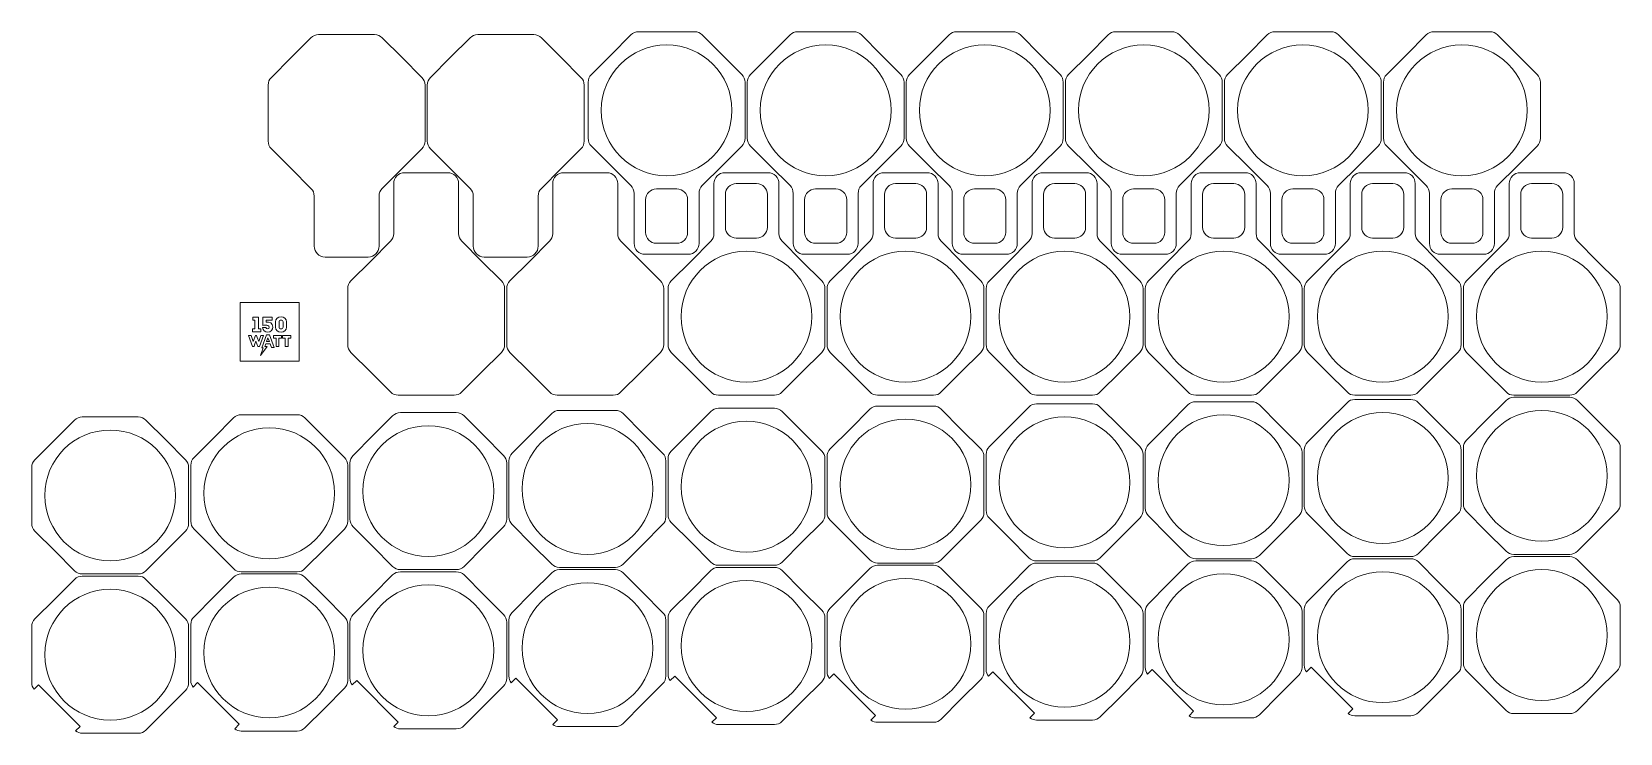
# Model space of a CAD drawing. Header units: centimetres. Extents: x -35.1 to 37.8, y 61.5 to 93.7.
import ezdxf

# ---------------------------------------------------------------- set-up
doc = ezdxf.new("R2010")
doc.units = ezdxf.units.CM
doc.header["$MEASUREMENT"] = 0
doc.layers.add('Layer 1', color=7, linetype='Continuous')

msp = doc.modelspace()

# ---------------------------------------------------------------- linework, layer by layer
at = {"layer": 'Layer 1', "lineweight": 9}
for points, knots in [([(-19.13649, 86.14646), (-19.13649, 86.14646), (-19.13649, 83.85357), (-19.13649, 83.85357), (-19.13649, 83.85357), (-19.13649, 83.57818), (-19.3611, 83.35357), (-19.63649, 83.35357), (-19.63649, 83.35357), (-19.63649, 83.35357), (-21.61883, 83.35357), (-21.61883, 83.35357), (-21.61883, 83.35357), (-21.89422, 83.35357), (-22.11883, 83.57818), (-22.11883, 83.85357), (-22.11883, 83.85357), (-22.11883, 83.85357), (-22.11883, 86.14646), (-22.11883, 86.14646), (-22.11883, 86.14646), (-22.11883, 86.28416), (-22.16791, 86.40265), (-22.26527, 86.50002), (-22.26527, 86.50002), (-22.26527, 86.50002), (-23.17324, 87.40799), (-23.17324, 87.40799), (-23.17324, 87.40799), (-23.17324, 87.40799), (-24.08121, 88.31595), (-24.08121, 88.31595), (-24.08121, 88.31595), (-24.17858, 88.41332), (-24.22766, 88.53181), (-24.22766, 88.66951), (-24.22766, 88.66951), (-24.22766, 88.66951), (-24.22766, 89.95357), (-24.22766, 89.95357), (-24.22766, 89.95357), (-24.22766, 89.95357), (-24.22766, 91.23763), (-24.22766, 91.23763), (-24.22766, 91.23763), (-24.22766, 91.37533), (-24.17858, 91.49382), (-24.08121, 91.59119), (-24.08121, 91.59119), (-24.08121, 91.59119), (-23.17324, 92.49915), (-23.17324, 92.49915), (-23.17324, 92.49915), (-23.17324, 92.49915), (-22.26528, 93.40712), (-22.26528, 93.40712), (-22.26528, 93.40712), (-22.16791, 93.50449), (-22.04942, 93.55357), (-21.91172, 93.55357), (-21.91172, 93.55357), (-21.91172, 93.55357), (-20.62766, 93.55357), (-20.62766, 93.55357), (-20.62766, 93.55357), (-20.62766, 93.55357), (-19.3436, 93.55357), (-19.3436, 93.55357), (-19.3436, 93.55357), (-19.2059, 93.55357), (-19.08741, 93.50449), (-18.99004, 93.40712), (-18.99004, 93.40712), (-18.99004, 93.40712), (-18.08208, 92.49915), (-18.08208, 92.49915), (-18.08208, 92.49915), (-18.08208, 92.49915), (-17.17411, 91.59119), (-17.17411, 91.59119), (-17.17411, 91.59119), (-17.07674, 91.49382), (-17.02766, 91.37533), (-17.02766, 91.23763), (-17.02766, 91.23763), (-17.02766, 91.23763), (-17.02766, 89.95357), (-17.02766, 89.95357), (-17.02766, 89.95357), (-17.02766, 89.95357), (-17.02766, 88.66951), (-17.02766, 88.66951), (-17.02766, 88.66951), (-17.02766, 88.53181), (-17.07674, 88.41332), (-17.17411, 88.31595), (-17.17411, 88.31595), (-17.17411, 88.31595), (-18.08208, 87.40799), (-18.08208, 87.40799), (-18.08208, 87.40799), (-18.08208, 87.40799), (-18.99005, 86.50002), (-18.99005, 86.50002), (-18.99005, 86.50002), (-19.08742, 86.40265), (-19.13649, 86.28416), (-19.13649, 86.14646)], [0, 0, 0, 0, 0.03571429, 0.03571429, 0.03571429, 0.03571429, 0.07142857, 0.07142857, 0.07142857, 0.07142857, 0.10714286, 0.10714286, 0.10714286, 0.10714286, 0.14285714, 0.14285714, 0.14285714, 0.14285714, 0.17857143, 0.17857143, 0.17857143, 0.17857143, 0.21428571, 0.21428571, 0.21428571, 0.21428571, 0.25, 0.25, 0.25, 0.25, 0.28571429, 0.28571429, 0.28571429, 0.28571429, 0.32142857, 0.32142857, 0.32142857, 0.32142857, 0.35714286, 0.35714286, 0.35714286, 0.35714286, 0.39285714, 0.39285714, 0.39285714, 0.39285714, 0.42857143, 0.42857143, 0.42857143, 0.42857143, 0.46428571, 0.46428571, 0.46428571, 0.46428571, 0.5, 0.5, 0.5, 0.5, 0.53571429, 0.53571429, 0.53571429, 0.53571429, 0.57142857, 0.57142857, 0.57142857, 0.57142857, 0.60714286, 0.60714286, 0.60714286, 0.60714286, 0.64285714, 0.64285714, 0.64285714, 0.64285714, 0.67857143, 0.67857143, 0.67857143, 0.67857143, 0.71428571, 0.71428571, 0.71428571, 0.71428571, 0.75, 0.75, 0.75, 0.75, 0.78571429, 0.78571429, 0.78571429, 0.78571429, 0.82142857, 0.82142857, 0.82142857, 0.82142857, 0.85714286, 0.85714286, 0.85714286, 0.85714286, 0.89285714, 0.89285714, 0.89285714, 0.89285714, 0.92857143, 0.92857143, 0.92857143, 0.92857143, 1, 1, 1, 1]), ([(-11.83649, 86.14646), (-11.83649, 86.14646), (-11.83649, 83.85357), (-11.83649, 83.85357), (-11.83649, 83.85357), (-11.83649, 83.57818), (-12.0611, 83.35357), (-12.33649, 83.35357), (-12.33649, 83.35357), (-12.33649, 83.35357), (-14.31883, 83.35357), (-14.31883, 83.35357), (-14.31883, 83.35357), (-14.59422, 83.35357), (-14.81883, 83.57818), (-14.81883, 83.85357), (-14.81883, 83.85357), (-14.81883, 83.85357), (-14.81883, 86.14646), (-14.81883, 86.14646), (-14.81883, 86.14646), (-14.81883, 86.28416), (-14.86791, 86.40265), (-14.96527, 86.50002), (-14.96527, 86.50002), (-14.96527, 86.50002), (-15.87324, 87.40799), (-15.87324, 87.40799), (-15.87324, 87.40799), (-15.87324, 87.40799), (-16.78121, 88.31595), (-16.78121, 88.31595), (-16.78121, 88.31595), (-16.87858, 88.41332), (-16.92766, 88.53181), (-16.92766, 88.66951), (-16.92766, 88.66951), (-16.92766, 88.66951), (-16.92766, 89.95357), (-16.92766, 89.95357), (-16.92766, 89.95357), (-16.92766, 89.95357), (-16.92766, 91.23763), (-16.92766, 91.23763), (-16.92766, 91.23763), (-16.92766, 91.37533), (-16.87858, 91.49382), (-16.78121, 91.59119), (-16.78121, 91.59119), (-16.78121, 91.59119), (-15.87324, 92.49915), (-15.87324, 92.49915), (-15.87324, 92.49915), (-15.87324, 92.49915), (-14.96528, 93.40712), (-14.96528, 93.40712), (-14.96528, 93.40712), (-14.86791, 93.50449), (-14.74942, 93.55357), (-14.61172, 93.55357), (-14.61172, 93.55357), (-14.61172, 93.55357), (-13.32766, 93.55357), (-13.32766, 93.55357), (-13.32766, 93.55357), (-13.32766, 93.55357), (-12.0436, 93.55357), (-12.0436, 93.55357), (-12.0436, 93.55357), (-11.9059, 93.55357), (-11.78741, 93.50449), (-11.69004, 93.40712), (-11.69004, 93.40712), (-11.69004, 93.40712), (-10.78208, 92.49915), (-10.78208, 92.49915), (-10.78208, 92.49915), (-10.78208, 92.49915), (-9.87411, 91.59119), (-9.87411, 91.59119), (-9.87411, 91.59119), (-9.77674, 91.49382), (-9.72766, 91.37533), (-9.72766, 91.23763), (-9.72766, 91.23763), (-9.72766, 91.23763), (-9.72766, 89.95357), (-9.72766, 89.95357), (-9.72766, 89.95357), (-9.72766, 89.95357), (-9.72766, 88.66951), (-9.72766, 88.66951), (-9.72766, 88.66951), (-9.72766, 88.53181), (-9.77674, 88.41332), (-9.87411, 88.31595), (-9.87411, 88.31595), (-9.87411, 88.31595), (-10.78208, 87.40799), (-10.78208, 87.40799), (-10.78208, 87.40799), (-10.78208, 87.40799), (-11.69005, 86.50002), (-11.69005, 86.50002), (-11.69005, 86.50002), (-11.78742, 86.40265), (-11.83649, 86.28416), (-11.83649, 86.14646)], [0, 0, 0, 0, 0.03571429, 0.03571429, 0.03571429, 0.03571429, 0.07142857, 0.07142857, 0.07142857, 0.07142857, 0.10714286, 0.10714286, 0.10714286, 0.10714286, 0.14285714, 0.14285714, 0.14285714, 0.14285714, 0.17857143, 0.17857143, 0.17857143, 0.17857143, 0.21428571, 0.21428571, 0.21428571, 0.21428571, 0.25, 0.25, 0.25, 0.25, 0.28571429, 0.28571429, 0.28571429, 0.28571429, 0.32142857, 0.32142857, 0.32142857, 0.32142857, 0.35714286, 0.35714286, 0.35714286, 0.35714286, 0.39285714, 0.39285714, 0.39285714, 0.39285714, 0.42857143, 0.42857143, 0.42857143, 0.42857143, 0.46428571, 0.46428571, 0.46428571, 0.46428571, 0.5, 0.5, 0.5, 0.5, 0.53571429, 0.53571429, 0.53571429, 0.53571429, 0.57142857, 0.57142857, 0.57142857, 0.57142857, 0.60714286, 0.60714286, 0.60714286, 0.60714286, 0.64285714, 0.64285714, 0.64285714, 0.64285714, 0.67857143, 0.67857143, 0.67857143, 0.67857143, 0.71428571, 0.71428571, 0.71428571, 0.71428571, 0.75, 0.75, 0.75, 0.75, 0.78571429, 0.78571429, 0.78571429, 0.78571429, 0.82142857, 0.82142857, 0.82142857, 0.82142857, 0.85714286, 0.85714286, 0.85714286, 0.85714286, 0.89285714, 0.89285714, 0.89285714, 0.89285714, 0.92857143, 0.92857143, 0.92857143, 0.92857143, 1, 1, 1, 1]), ([(-4.45139, 86.27296), (-4.45139, 86.27296), (-4.45139, 83.98007), (-4.45139, 83.98007), (-4.45139, 83.98007), (-4.45139, 83.70468), (-4.676, 83.48007), (-4.95139, 83.48007), (-4.95139, 83.48007), (-4.95139, 83.48007), (-6.93373, 83.48007), (-6.93373, 83.48007), (-6.93373, 83.48007), (-7.20912, 83.48007), (-7.43373, 83.70468), (-7.43373, 83.98007), (-7.43373, 83.98007), (-7.43373, 83.98007), (-7.43373, 86.27296), (-7.43373, 86.27296), (-7.43373, 86.27296), (-7.43373, 86.41066), (-7.48281, 86.52915), (-7.58017, 86.62652), (-7.58017, 86.62652), (-7.58017, 86.62652), (-8.48814, 87.53449), (-8.48814, 87.53449), (-8.48814, 87.53449), (-8.48814, 87.53449), (-9.39611, 88.44245), (-9.39611, 88.44245), (-9.39611, 88.44245), (-9.49348, 88.53982), (-9.54256, 88.65831), (-9.54256, 88.79601), (-9.54256, 88.79601), (-9.54256, 88.79601), (-9.54256, 90.08007), (-9.54256, 90.08007), (-9.54256, 90.08007), (-9.54256, 90.08007), (-9.54256, 91.36413), (-9.54256, 91.36413), (-9.54256, 91.36413), (-9.54256, 91.50183), (-9.49348, 91.62032), (-9.39611, 91.71769), (-9.39611, 91.71769), (-9.39611, 91.71769), (-8.48814, 92.62565), (-8.48814, 92.62565), (-8.48814, 92.62565), (-8.48814, 92.62565), (-7.58018, 93.53362), (-7.58018, 93.53362), (-7.58018, 93.53362), (-7.48281, 93.63099), (-7.36432, 93.68007), (-7.22662, 93.68007), (-7.22662, 93.68007), (-7.22662, 93.68007), (-5.94256, 93.68007), (-5.94256, 93.68007), (-5.94256, 93.68007), (-5.94256, 93.68007), (-4.6585, 93.68007), (-4.6585, 93.68007), (-4.6585, 93.68007), (-4.5208, 93.68007), (-4.40231, 93.63099), (-4.30494, 93.53362), (-4.30494, 93.53362), (-4.30494, 93.53362), (-3.39698, 92.62565), (-3.39698, 92.62565), (-3.39698, 92.62565), (-3.39698, 92.62565), (-2.48901, 91.71769), (-2.48901, 91.71769), (-2.48901, 91.71769), (-2.39164, 91.62032), (-2.34256, 91.50183), (-2.34256, 91.36413), (-2.34256, 91.36413), (-2.34256, 91.36413), (-2.34256, 90.08007), (-2.34256, 90.08007), (-2.34256, 90.08007), (-2.34256, 90.08007), (-2.34256, 88.79601), (-2.34256, 88.79601), (-2.34256, 88.79601), (-2.34256, 88.65831), (-2.39164, 88.53982), (-2.48901, 88.44245), (-2.48901, 88.44245), (-2.48901, 88.44245), (-3.39698, 87.53449), (-3.39698, 87.53449), (-3.39698, 87.53449), (-3.39698, 87.53449), (-4.30495, 86.62652), (-4.30495, 86.62652), (-4.30495, 86.62652), (-4.40232, 86.52915), (-4.45139, 86.41066), (-4.45139, 86.27296)], [0, 0, 0, 0, 0.03571429, 0.03571429, 0.03571429, 0.03571429, 0.07142857, 0.07142857, 0.07142857, 0.07142857, 0.10714286, 0.10714286, 0.10714286, 0.10714286, 0.14285714, 0.14285714, 0.14285714, 0.14285714, 0.17857143, 0.17857143, 0.17857143, 0.17857143, 0.21428571, 0.21428571, 0.21428571, 0.21428571, 0.25, 0.25, 0.25, 0.25, 0.28571429, 0.28571429, 0.28571429, 0.28571429, 0.32142857, 0.32142857, 0.32142857, 0.32142857, 0.35714286, 0.35714286, 0.35714286, 0.35714286, 0.39285714, 0.39285714, 0.39285714, 0.39285714, 0.42857143, 0.42857143, 0.42857143, 0.42857143, 0.46428571, 0.46428571, 0.46428571, 0.46428571, 0.5, 0.5, 0.5, 0.5, 0.53571429, 0.53571429, 0.53571429, 0.53571429, 0.57142857, 0.57142857, 0.57142857, 0.57142857, 0.60714286, 0.60714286, 0.60714286, 0.60714286, 0.64285714, 0.64285714, 0.64285714, 0.64285714, 0.67857143, 0.67857143, 0.67857143, 0.67857143, 0.71428571, 0.71428571, 0.71428571, 0.71428571, 0.75, 0.75, 0.75, 0.75, 0.78571429, 0.78571429, 0.78571429, 0.78571429, 0.82142857, 0.82142857, 0.82142857, 0.82142857, 0.85714286, 0.85714286, 0.85714286, 0.85714286, 0.89285714, 0.89285714, 0.89285714, 0.89285714, 0.92857143, 0.92857143, 0.92857143, 0.92857143, 1, 1, 1, 1]), ([(2.84861, 86.27296), (2.84861, 86.27296), (2.84861, 83.98007), (2.84861, 83.98007), (2.84861, 83.98007), (2.84861, 83.70468), (2.624, 83.48007), (2.34861, 83.48007), (2.34861, 83.48007), (2.34861, 83.48007), (0.36627, 83.48007), (0.36627, 83.48007), (0.36627, 83.48007), (0.09088, 83.48007), (-0.13373, 83.70468), (-0.13373, 83.98007), (-0.13373, 83.98007), (-0.13373, 83.98007), (-0.13373, 86.27296), (-0.13373, 86.27296), (-0.13373, 86.27296), (-0.13373, 86.41066), (-0.18281, 86.52915), (-0.28017, 86.62652), (-0.28017, 86.62652), (-0.28017, 86.62652), (-1.18814, 87.53449), (-1.18814, 87.53449), (-1.18814, 87.53449), (-1.18814, 87.53449), (-2.09611, 88.44245), (-2.09611, 88.44245), (-2.09611, 88.44245), (-2.19348, 88.53982), (-2.24256, 88.65831), (-2.24256, 88.79601), (-2.24256, 88.79601), (-2.24256, 88.79601), (-2.24256, 90.08007), (-2.24256, 90.08007), (-2.24256, 90.08007), (-2.24256, 90.08007), (-2.24256, 91.36413), (-2.24256, 91.36413), (-2.24256, 91.36413), (-2.24256, 91.50183), (-2.19348, 91.62032), (-2.09611, 91.71769), (-2.09611, 91.71769), (-2.09611, 91.71769), (-1.18814, 92.62565), (-1.18814, 92.62565), (-1.18814, 92.62565), (-1.18814, 92.62565), (-0.28018, 93.53362), (-0.28018, 93.53362), (-0.28018, 93.53362), (-0.18281, 93.63099), (-0.06432, 93.68007), (0.07338, 93.68007), (0.07338, 93.68007), (0.07338, 93.68007), (1.35744, 93.68007), (1.35744, 93.68007), (1.35744, 93.68007), (1.35744, 93.68007), (2.6415, 93.68007), (2.6415, 93.68007), (2.6415, 93.68007), (2.7792, 93.68007), (2.89769, 93.63099), (2.99506, 93.53362), (2.99506, 93.53362), (2.99506, 93.53362), (3.90302, 92.62565), (3.90302, 92.62565), (3.90302, 92.62565), (3.90302, 92.62565), (4.81099, 91.71769), (4.81099, 91.71769), (4.81099, 91.71769), (4.90836, 91.62032), (4.95744, 91.50183), (4.95744, 91.36413), (4.95744, 91.36413), (4.95744, 91.36413), (4.95744, 90.08007), (4.95744, 90.08007), (4.95744, 90.08007), (4.95744, 90.08007), (4.95744, 88.79601), (4.95744, 88.79601), (4.95744, 88.79601), (4.95744, 88.65831), (4.90836, 88.53982), (4.81099, 88.44245), (4.81099, 88.44245), (4.81099, 88.44245), (3.90302, 87.53449), (3.90302, 87.53449), (3.90302, 87.53449), (3.90302, 87.53449), (2.99505, 86.62652), (2.99505, 86.62652), (2.99505, 86.62652), (2.89768, 86.52915), (2.84861, 86.41066), (2.84861, 86.27296)], [0, 0, 0, 0, 0.03571429, 0.03571429, 0.03571429, 0.03571429, 0.07142857, 0.07142857, 0.07142857, 0.07142857, 0.10714286, 0.10714286, 0.10714286, 0.10714286, 0.14285714, 0.14285714, 0.14285714, 0.14285714, 0.17857143, 0.17857143, 0.17857143, 0.17857143, 0.21428571, 0.21428571, 0.21428571, 0.21428571, 0.25, 0.25, 0.25, 0.25, 0.28571429, 0.28571429, 0.28571429, 0.28571429, 0.32142857, 0.32142857, 0.32142857, 0.32142857, 0.35714286, 0.35714286, 0.35714286, 0.35714286, 0.39285714, 0.39285714, 0.39285714, 0.39285714, 0.42857143, 0.42857143, 0.42857143, 0.42857143, 0.46428571, 0.46428571, 0.46428571, 0.46428571, 0.5, 0.5, 0.5, 0.5, 0.53571429, 0.53571429, 0.53571429, 0.53571429, 0.57142857, 0.57142857, 0.57142857, 0.57142857, 0.60714286, 0.60714286, 0.60714286, 0.60714286, 0.64285714, 0.64285714, 0.64285714, 0.64285714, 0.67857143, 0.67857143, 0.67857143, 0.67857143, 0.71428571, 0.71428571, 0.71428571, 0.71428571, 0.75, 0.75, 0.75, 0.75, 0.78571429, 0.78571429, 0.78571429, 0.78571429, 0.82142857, 0.82142857, 0.82142857, 0.82142857, 0.85714286, 0.85714286, 0.85714286, 0.85714286, 0.89285714, 0.89285714, 0.89285714, 0.89285714, 0.92857143, 0.92857143, 0.92857143, 0.92857143, 1, 1, 1, 1]), ([(10.14861, 86.27296), (10.14861, 86.27296), (10.14861, 83.98007), (10.14861, 83.98007), (10.14861, 83.98007), (10.14861, 83.70468), (9.924, 83.48007), (9.64861, 83.48007), (9.64861, 83.48007), (9.64861, 83.48007), (7.66627, 83.48007), (7.66627, 83.48007), (7.66627, 83.48007), (7.39088, 83.48007), (7.16627, 83.70468), (7.16627, 83.98007), (7.16627, 83.98007), (7.16627, 83.98007), (7.16627, 86.27296), (7.16627, 86.27296), (7.16627, 86.27296), (7.16627, 86.41066), (7.11719, 86.52915), (7.01983, 86.62652), (7.01983, 86.62652), (7.01983, 86.62652), (6.11186, 87.53449), (6.11186, 87.53449), (6.11186, 87.53449), (6.11186, 87.53449), (5.20389, 88.44245), (5.20389, 88.44245), (5.20389, 88.44245), (5.10652, 88.53982), (5.05744, 88.65831), (5.05744, 88.79601), (5.05744, 88.79601), (5.05744, 88.79601), (5.05744, 90.08007), (5.05744, 90.08007), (5.05744, 90.08007), (5.05744, 90.08007), (5.05744, 91.36413), (5.05744, 91.36413), (5.05744, 91.36413), (5.05744, 91.50183), (5.10652, 91.62032), (5.20389, 91.71769), (5.20389, 91.71769), (5.20389, 91.71769), (6.11186, 92.62565), (6.11186, 92.62565), (6.11186, 92.62565), (6.11186, 92.62565), (7.01982, 93.53362), (7.01982, 93.53362), (7.01982, 93.53362), (7.11719, 93.63099), (7.23568, 93.68007), (7.37338, 93.68007), (7.37338, 93.68007), (7.37338, 93.68007), (8.65744, 93.68007), (8.65744, 93.68007), (8.65744, 93.68007), (8.65744, 93.68007), (9.9415, 93.68007), (9.9415, 93.68007), (9.9415, 93.68007), (10.0792, 93.68007), (10.19769, 93.63099), (10.29506, 93.53362), (10.29506, 93.53362), (10.29506, 93.53362), (11.20302, 92.62565), (11.20302, 92.62565), (11.20302, 92.62565), (11.20302, 92.62565), (12.11099, 91.71769), (12.11099, 91.71769), (12.11099, 91.71769), (12.20836, 91.62032), (12.25744, 91.50183), (12.25744, 91.36413), (12.25744, 91.36413), (12.25744, 91.36413), (12.25744, 90.08007), (12.25744, 90.08007), (12.25744, 90.08007), (12.25744, 90.08007), (12.25744, 88.79601), (12.25744, 88.79601), (12.25744, 88.79601), (12.25744, 88.65831), (12.20836, 88.53982), (12.11099, 88.44245), (12.11099, 88.44245), (12.11099, 88.44245), (11.20302, 87.53449), (11.20302, 87.53449), (11.20302, 87.53449), (11.20302, 87.53449), (10.29505, 86.62652), (10.29505, 86.62652), (10.29505, 86.62652), (10.19768, 86.52915), (10.14861, 86.41066), (10.14861, 86.27296)], [0, 0, 0, 0, 0.03571429, 0.03571429, 0.03571429, 0.03571429, 0.07142857, 0.07142857, 0.07142857, 0.07142857, 0.10714286, 0.10714286, 0.10714286, 0.10714286, 0.14285714, 0.14285714, 0.14285714, 0.14285714, 0.17857143, 0.17857143, 0.17857143, 0.17857143, 0.21428571, 0.21428571, 0.21428571, 0.21428571, 0.25, 0.25, 0.25, 0.25, 0.28571429, 0.28571429, 0.28571429, 0.28571429, 0.32142857, 0.32142857, 0.32142857, 0.32142857, 0.35714286, 0.35714286, 0.35714286, 0.35714286, 0.39285714, 0.39285714, 0.39285714, 0.39285714, 0.42857143, 0.42857143, 0.42857143, 0.42857143, 0.46428571, 0.46428571, 0.46428571, 0.46428571, 0.5, 0.5, 0.5, 0.5, 0.53571429, 0.53571429, 0.53571429, 0.53571429, 0.57142857, 0.57142857, 0.57142857, 0.57142857, 0.60714286, 0.60714286, 0.60714286, 0.60714286, 0.64285714, 0.64285714, 0.64285714, 0.64285714, 0.67857143, 0.67857143, 0.67857143, 0.67857143, 0.71428571, 0.71428571, 0.71428571, 0.71428571, 0.75, 0.75, 0.75, 0.75, 0.78571429, 0.78571429, 0.78571429, 0.78571429, 0.82142857, 0.82142857, 0.82142857, 0.82142857, 0.85714286, 0.85714286, 0.85714286, 0.85714286, 0.89285714, 0.89285714, 0.89285714, 0.89285714, 0.92857143, 0.92857143, 0.92857143, 0.92857143, 1, 1, 1, 1]), ([(17.44861, 86.27296), (17.44861, 86.27296), (17.44861, 83.98007), (17.44861, 83.98007), (17.44861, 83.98007), (17.44861, 83.70468), (17.224, 83.48007), (16.94861, 83.48007), (16.94861, 83.48007), (16.94861, 83.48007), (14.96627, 83.48007), (14.96627, 83.48007), (14.96627, 83.48007), (14.69088, 83.48007), (14.46627, 83.70468), (14.46627, 83.98007), (14.46627, 83.98007), (14.46627, 83.98007), (14.46627, 86.27296), (14.46627, 86.27296), (14.46627, 86.27296), (14.46627, 86.41066), (14.41719, 86.52915), (14.31983, 86.62652), (14.31983, 86.62652), (14.31983, 86.62652), (13.41186, 87.53449), (13.41186, 87.53449), (13.41186, 87.53449), (13.41186, 87.53449), (12.50389, 88.44245), (12.50389, 88.44245), (12.50389, 88.44245), (12.40652, 88.53982), (12.35744, 88.65831), (12.35744, 88.79601), (12.35744, 88.79601), (12.35744, 88.79601), (12.35744, 90.08007), (12.35744, 90.08007), (12.35744, 90.08007), (12.35744, 90.08007), (12.35744, 91.36413), (12.35744, 91.36413), (12.35744, 91.36413), (12.35744, 91.50183), (12.40652, 91.62032), (12.50389, 91.71769), (12.50389, 91.71769), (12.50389, 91.71769), (13.41186, 92.62565), (13.41186, 92.62565), (13.41186, 92.62565), (13.41186, 92.62565), (14.31982, 93.53362), (14.31982, 93.53362), (14.31982, 93.53362), (14.41719, 93.63099), (14.53568, 93.68007), (14.67338, 93.68007), (14.67338, 93.68007), (14.67338, 93.68007), (15.95744, 93.68007), (15.95744, 93.68007), (15.95744, 93.68007), (15.95744, 93.68007), (17.2415, 93.68007), (17.2415, 93.68007), (17.2415, 93.68007), (17.3792, 93.68007), (17.49769, 93.63099), (17.59506, 93.53362), (17.59506, 93.53362), (17.59506, 93.53362), (18.50302, 92.62565), (18.50302, 92.62565), (18.50302, 92.62565), (18.50302, 92.62565), (19.41099, 91.71769), (19.41099, 91.71769), (19.41099, 91.71769), (19.50836, 91.62032), (19.55744, 91.50183), (19.55744, 91.36413), (19.55744, 91.36413), (19.55744, 91.36413), (19.55744, 90.08007), (19.55744, 90.08007), (19.55744, 90.08007), (19.55744, 90.08007), (19.55744, 88.79601), (19.55744, 88.79601), (19.55744, 88.79601), (19.55744, 88.65831), (19.50836, 88.53982), (19.41099, 88.44245), (19.41099, 88.44245), (19.41099, 88.44245), (18.50302, 87.53449), (18.50302, 87.53449), (18.50302, 87.53449), (18.50302, 87.53449), (17.59505, 86.62652), (17.59505, 86.62652), (17.59505, 86.62652), (17.49768, 86.52915), (17.44861, 86.41066), (17.44861, 86.27296)], [0, 0, 0, 0, 0.03571429, 0.03571429, 0.03571429, 0.03571429, 0.07142857, 0.07142857, 0.07142857, 0.07142857, 0.10714286, 0.10714286, 0.10714286, 0.10714286, 0.14285714, 0.14285714, 0.14285714, 0.14285714, 0.17857143, 0.17857143, 0.17857143, 0.17857143, 0.21428571, 0.21428571, 0.21428571, 0.21428571, 0.25, 0.25, 0.25, 0.25, 0.28571429, 0.28571429, 0.28571429, 0.28571429, 0.32142857, 0.32142857, 0.32142857, 0.32142857, 0.35714286, 0.35714286, 0.35714286, 0.35714286, 0.39285714, 0.39285714, 0.39285714, 0.39285714, 0.42857143, 0.42857143, 0.42857143, 0.42857143, 0.46428571, 0.46428571, 0.46428571, 0.46428571, 0.5, 0.5, 0.5, 0.5, 0.53571429, 0.53571429, 0.53571429, 0.53571429, 0.57142857, 0.57142857, 0.57142857, 0.57142857, 0.60714286, 0.60714286, 0.60714286, 0.60714286, 0.64285714, 0.64285714, 0.64285714, 0.64285714, 0.67857143, 0.67857143, 0.67857143, 0.67857143, 0.71428571, 0.71428571, 0.71428571, 0.71428571, 0.75, 0.75, 0.75, 0.75, 0.78571429, 0.78571429, 0.78571429, 0.78571429, 0.82142857, 0.82142857, 0.82142857, 0.82142857, 0.85714286, 0.85714286, 0.85714286, 0.85714286, 0.89285714, 0.89285714, 0.89285714, 0.89285714, 0.92857143, 0.92857143, 0.92857143, 0.92857143, 1, 1, 1, 1]), ([(24.74861, 86.27296), (24.74861, 86.27296), (24.74861, 83.98007), (24.74861, 83.98007), (24.74861, 83.98007), (24.74861, 83.70468), (24.524, 83.48007), (24.24861, 83.48007), (24.24861, 83.48007), (24.24861, 83.48007), (22.26627, 83.48007), (22.26627, 83.48007), (22.26627, 83.48007), (21.99088, 83.48007), (21.76627, 83.70468), (21.76627, 83.98007), (21.76627, 83.98007), (21.76627, 83.98007), (21.76627, 86.27296), (21.76627, 86.27296), (21.76627, 86.27296), (21.76627, 86.41066), (21.71719, 86.52915), (21.61983, 86.62652), (21.61983, 86.62652), (21.61983, 86.62652), (20.71186, 87.53449), (20.71186, 87.53449), (20.71186, 87.53449), (20.71186, 87.53449), (19.80389, 88.44245), (19.80389, 88.44245), (19.80389, 88.44245), (19.70652, 88.53982), (19.65744, 88.65831), (19.65744, 88.79601), (19.65744, 88.79601), (19.65744, 88.79601), (19.65744, 90.08007), (19.65744, 90.08007), (19.65744, 90.08007), (19.65744, 90.08007), (19.65744, 91.36413), (19.65744, 91.36413), (19.65744, 91.36413), (19.65744, 91.50183), (19.70652, 91.62032), (19.80389, 91.71769), (19.80389, 91.71769), (19.80389, 91.71769), (20.71186, 92.62565), (20.71186, 92.62565), (20.71186, 92.62565), (20.71186, 92.62565), (21.61982, 93.53362), (21.61982, 93.53362), (21.61982, 93.53362), (21.71719, 93.63099), (21.83568, 93.68007), (21.97338, 93.68007), (21.97338, 93.68007), (21.97338, 93.68007), (23.25744, 93.68007), (23.25744, 93.68007), (23.25744, 93.68007), (23.25744, 93.68007), (24.5415, 93.68007), (24.5415, 93.68007), (24.5415, 93.68007), (24.6792, 93.68007), (24.79769, 93.63099), (24.89506, 93.53362), (24.89506, 93.53362), (24.89506, 93.53362), (25.80302, 92.62565), (25.80302, 92.62565), (25.80302, 92.62565), (25.80302, 92.62565), (26.71099, 91.71769), (26.71099, 91.71769), (26.71099, 91.71769), (26.80836, 91.62032), (26.85744, 91.50183), (26.85744, 91.36413), (26.85744, 91.36413), (26.85744, 91.36413), (26.85744, 90.08007), (26.85744, 90.08007), (26.85744, 90.08007), (26.85744, 90.08007), (26.85744, 88.79601), (26.85744, 88.79601), (26.85744, 88.79601), (26.85744, 88.65831), (26.80836, 88.53982), (26.71099, 88.44245), (26.71099, 88.44245), (26.71099, 88.44245), (25.80302, 87.53449), (25.80302, 87.53449), (25.80302, 87.53449), (25.80302, 87.53449), (24.89505, 86.62652), (24.89505, 86.62652), (24.89505, 86.62652), (24.79768, 86.52915), (24.74861, 86.41066), (24.74861, 86.27296)], [0, 0, 0, 0, 0.03571429, 0.03571429, 0.03571429, 0.03571429, 0.07142857, 0.07142857, 0.07142857, 0.07142857, 0.10714286, 0.10714286, 0.10714286, 0.10714286, 0.14285714, 0.14285714, 0.14285714, 0.14285714, 0.17857143, 0.17857143, 0.17857143, 0.17857143, 0.21428571, 0.21428571, 0.21428571, 0.21428571, 0.25, 0.25, 0.25, 0.25, 0.28571429, 0.28571429, 0.28571429, 0.28571429, 0.32142857, 0.32142857, 0.32142857, 0.32142857, 0.35714286, 0.35714286, 0.35714286, 0.35714286, 0.39285714, 0.39285714, 0.39285714, 0.39285714, 0.42857143, 0.42857143, 0.42857143, 0.42857143, 0.46428571, 0.46428571, 0.46428571, 0.46428571, 0.5, 0.5, 0.5, 0.5, 0.53571429, 0.53571429, 0.53571429, 0.53571429, 0.57142857, 0.57142857, 0.57142857, 0.57142857, 0.60714286, 0.60714286, 0.60714286, 0.60714286, 0.64285714, 0.64285714, 0.64285714, 0.64285714, 0.67857143, 0.67857143, 0.67857143, 0.67857143, 0.71428571, 0.71428571, 0.71428571, 0.71428571, 0.75, 0.75, 0.75, 0.75, 0.78571429, 0.78571429, 0.78571429, 0.78571429, 0.82142857, 0.82142857, 0.82142857, 0.82142857, 0.85714286, 0.85714286, 0.85714286, 0.85714286, 0.89285714, 0.89285714, 0.89285714, 0.89285714, 0.92857143, 0.92857143, 0.92857143, 0.92857143, 1, 1, 1, 1]), ([(32.04861, 86.27296), (32.04861, 86.27296), (32.04861, 83.98007), (32.04861, 83.98007), (32.04861, 83.98007), (32.04861, 83.70468), (31.824, 83.48007), (31.54861, 83.48007), (31.54861, 83.48007), (31.54861, 83.48007), (29.56627, 83.48007), (29.56627, 83.48007), (29.56627, 83.48007), (29.29088, 83.48007), (29.06627, 83.70468), (29.06627, 83.98007), (29.06627, 83.98007), (29.06627, 83.98007), (29.06627, 86.27296), (29.06627, 86.27296), (29.06627, 86.27296), (29.06627, 86.41066), (29.01719, 86.52915), (28.91983, 86.62652), (28.91983, 86.62652), (28.91983, 86.62652), (28.01186, 87.53449), (28.01186, 87.53449), (28.01186, 87.53449), (28.01186, 87.53449), (27.10389, 88.44245), (27.10389, 88.44245), (27.10389, 88.44245), (27.00652, 88.53982), (26.95744, 88.65831), (26.95744, 88.79601), (26.95744, 88.79601), (26.95744, 88.79601), (26.95744, 90.08007), (26.95744, 90.08007), (26.95744, 90.08007), (26.95744, 90.08007), (26.95744, 91.36413), (26.95744, 91.36413), (26.95744, 91.36413), (26.95744, 91.50183), (27.00652, 91.62032), (27.10389, 91.71769), (27.10389, 91.71769), (27.10389, 91.71769), (28.01186, 92.62565), (28.01186, 92.62565), (28.01186, 92.62565), (28.01186, 92.62565), (28.91982, 93.53362), (28.91982, 93.53362), (28.91982, 93.53362), (29.01719, 93.63099), (29.13568, 93.68007), (29.27338, 93.68007), (29.27338, 93.68007), (29.27338, 93.68007), (30.55744, 93.68007), (30.55744, 93.68007), (30.55744, 93.68007), (30.55744, 93.68007), (31.8415, 93.68007), (31.8415, 93.68007), (31.8415, 93.68007), (31.9792, 93.68007), (32.09769, 93.63099), (32.19506, 93.53362), (32.19506, 93.53362), (32.19506, 93.53362), (33.10302, 92.62565), (33.10302, 92.62565), (33.10302, 92.62565), (33.10302, 92.62565), (34.01099, 91.71769), (34.01099, 91.71769), (34.01099, 91.71769), (34.10836, 91.62032), (34.15744, 91.50183), (34.15744, 91.36413), (34.15744, 91.36413), (34.15744, 91.36413), (34.15744, 90.08007), (34.15744, 90.08007), (34.15744, 90.08007), (34.15744, 90.08007), (34.15744, 88.79601), (34.15744, 88.79601), (34.15744, 88.79601), (34.15744, 88.65831), (34.10836, 88.53982), (34.01099, 88.44245), (34.01099, 88.44245), (34.01099, 88.44245), (33.10302, 87.53449), (33.10302, 87.53449), (33.10302, 87.53449), (33.10302, 87.53449), (32.19505, 86.62652), (32.19505, 86.62652), (32.19505, 86.62652), (32.09768, 86.52915), (32.04861, 86.41066), (32.04861, 86.27296)], [0, 0, 0, 0, 0.03571429, 0.03571429, 0.03571429, 0.03571429, 0.07142857, 0.07142857, 0.07142857, 0.07142857, 0.10714286, 0.10714286, 0.10714286, 0.10714286, 0.14285714, 0.14285714, 0.14285714, 0.14285714, 0.17857143, 0.17857143, 0.17857143, 0.17857143, 0.21428571, 0.21428571, 0.21428571, 0.21428571, 0.25, 0.25, 0.25, 0.25, 0.28571429, 0.28571429, 0.28571429, 0.28571429, 0.32142857, 0.32142857, 0.32142857, 0.32142857, 0.35714286, 0.35714286, 0.35714286, 0.35714286, 0.39285714, 0.39285714, 0.39285714, 0.39285714, 0.42857143, 0.42857143, 0.42857143, 0.42857143, 0.46428571, 0.46428571, 0.46428571, 0.46428571, 0.5, 0.5, 0.5, 0.5, 0.53571429, 0.53571429, 0.53571429, 0.53571429, 0.57142857, 0.57142857, 0.57142857, 0.57142857, 0.60714286, 0.60714286, 0.60714286, 0.60714286, 0.64285714, 0.64285714, 0.64285714, 0.64285714, 0.67857143, 0.67857143, 0.67857143, 0.67857143, 0.71428571, 0.71428571, 0.71428571, 0.71428571, 0.75, 0.75, 0.75, 0.75, 0.78571429, 0.78571429, 0.78571429, 0.78571429, 0.82142857, 0.82142857, 0.82142857, 0.82142857, 0.85714286, 0.85714286, 0.85714286, 0.85714286, 0.89285714, 0.89285714, 0.89285714, 0.89285714, 0.92857143, 0.92857143, 0.92857143, 0.92857143, 1, 1, 1, 1]), ([(-2.94256, 90.08007), (-2.94256, 88.42322), (-4.28571, 87.08007), (-5.94256, 87.08007), (-5.94256, 87.08007), (-7.59941, 87.08007), (-8.94256, 88.42322), (-8.94256, 90.08007), (-8.94256, 90.08007), (-8.94256, 91.73692), (-7.59941, 93.08007), (-5.94256, 93.08007), (-5.94256, 93.08007), (-4.28571, 93.08007), (-2.94256, 91.73692), (-2.94256, 90.08007)], [0, 0, 0, 0, 0.2, 0.2, 0.2, 0.2, 0.4, 0.4, 0.4, 0.4, 0.6, 0.6, 0.6, 0.6, 1, 1, 1, 1]), ([(4.35744, 90.08007), (4.35744, 88.42322), (3.01429, 87.08007), (1.35744, 87.08007), (1.35744, 87.08007), (-0.29941, 87.08007), (-1.64256, 88.42322), (-1.64256, 90.08007), (-1.64256, 90.08007), (-1.64256, 91.73692), (-0.29941, 93.08007), (1.35744, 93.08007), (1.35744, 93.08007), (3.01429, 93.08007), (4.35744, 91.73692), (4.35744, 90.08007)], [0, 0, 0, 0, 0.2, 0.2, 0.2, 0.2, 0.4, 0.4, 0.4, 0.4, 0.6, 0.6, 0.6, 0.6, 1, 1, 1, 1]), ([(11.65744, 90.08007), (11.65744, 88.42322), (10.31429, 87.08007), (8.65744, 87.08007), (8.65744, 87.08007), (7.00059, 87.08007), (5.65744, 88.42322), (5.65744, 90.08007), (5.65744, 90.08007), (5.65744, 91.73692), (7.00059, 93.08007), (8.65744, 93.08007), (8.65744, 93.08007), (10.31429, 93.08007), (11.65744, 91.73692), (11.65744, 90.08007)], [0, 0, 0, 0, 0.2, 0.2, 0.2, 0.2, 0.4, 0.4, 0.4, 0.4, 0.6, 0.6, 0.6, 0.6, 1, 1, 1, 1]), ([(18.95744, 90.08007), (18.95744, 88.42322), (17.61429, 87.08007), (15.95744, 87.08007), (15.95744, 87.08007), (14.30059, 87.08007), (12.95744, 88.42322), (12.95744, 90.08007), (12.95744, 90.08007), (12.95744, 91.73692), (14.30059, 93.08007), (15.95744, 93.08007), (15.95744, 93.08007), (17.61429, 93.08007), (18.95744, 91.73692), (18.95744, 90.08007)], [0, 0, 0, 0, 0.2, 0.2, 0.2, 0.2, 0.4, 0.4, 0.4, 0.4, 0.6, 0.6, 0.6, 0.6, 1, 1, 1, 1]), ([(26.25744, 90.08007), (26.25744, 88.42322), (24.91429, 87.08007), (23.25744, 87.08007), (23.25744, 87.08007), (21.60059, 87.08007), (20.25744, 88.42322), (20.25744, 90.08007), (20.25744, 90.08007), (20.25744, 91.73692), (21.60059, 93.08007), (23.25744, 93.08007), (23.25744, 93.08007), (24.91429, 93.08007), (26.25744, 91.73692), (26.25744, 90.08007)], [0, 0, 0, 0, 0.2, 0.2, 0.2, 0.2, 0.4, 0.4, 0.4, 0.4, 0.6, 0.6, 0.6, 0.6, 1, 1, 1, 1]), ([(33.55744, 90.08007), (33.55744, 88.42322), (32.21429, 87.08007), (30.55744, 87.08007), (30.55744, 87.08007), (28.90059, 87.08007), (27.55744, 88.42322), (27.55744, 90.08007), (27.55744, 90.08007), (27.55744, 91.73692), (28.90059, 93.08007), (30.55744, 93.08007), (30.55744, 93.08007), (32.21429, 93.08007), (33.55744, 91.73692), (33.55744, 90.08007)], [0, 0, 0, 0, 0.2, 0.2, 0.2, 0.2, 0.4, 0.4, 0.4, 0.4, 0.6, 0.6, 0.6, 0.6, 1, 1, 1, 1]), ([(-18.46928, 84.42812), (-18.46928, 84.42812), (-18.46928, 86.72101), (-18.46928, 86.72101), (-18.46928, 86.72101), (-18.46928, 86.9964), (-18.24467, 87.22101), (-17.96928, 87.22101), (-17.96928, 87.22101), (-17.96928, 87.22101), (-15.98694, 87.22101), (-15.98694, 87.22101), (-15.98694, 87.22101), (-15.71155, 87.22101), (-15.48694, 86.9964), (-15.48694, 86.72101), (-15.48694, 86.72101), (-15.48694, 86.72101), (-15.48694, 84.42812), (-15.48694, 84.42812), (-15.48694, 84.42812), (-15.48694, 84.29042), (-15.43786, 84.17193), (-15.3405, 84.07456), (-15.3405, 84.07456), (-15.3405, 84.07456), (-14.43253, 83.16659), (-14.43253, 83.16659), (-14.43253, 83.16659), (-14.43253, 83.16659), (-13.52456, 82.25863), (-13.52456, 82.25863), (-13.52456, 82.25863), (-13.42719, 82.16126), (-13.37811, 82.04277), (-13.37811, 81.90507), (-13.37811, 81.90507), (-13.37811, 81.90507), (-13.37811, 80.62101), (-13.37811, 80.62101), (-13.37811, 80.62101), (-13.37811, 80.62101), (-13.37811, 79.33695), (-13.37811, 79.33695), (-13.37811, 79.33695), (-13.37811, 79.19925), (-13.42719, 79.08076), (-13.52456, 78.98339), (-13.52456, 78.98339), (-13.52456, 78.98339), (-14.43253, 78.07543), (-14.43253, 78.07543), (-14.43253, 78.07543), (-14.43253, 78.07543), (-15.34049, 77.16746), (-15.34049, 77.16746), (-15.34049, 77.16746), (-15.43786, 77.07009), (-15.55635, 77.02101), (-15.69405, 77.02101), (-15.69405, 77.02101), (-15.69405, 77.02101), (-16.97811, 77.02101), (-16.97811, 77.02101), (-16.97811, 77.02101), (-16.97811, 77.02101), (-18.26217, 77.02101), (-18.26217, 77.02101), (-18.26217, 77.02101), (-18.39987, 77.02101), (-18.51836, 77.07009), (-18.61573, 77.16746), (-18.61573, 77.16746), (-18.61573, 77.16746), (-19.52369, 78.07543), (-19.52369, 78.07543), (-19.52369, 78.07543), (-19.52369, 78.07543), (-20.43166, 78.98339), (-20.43166, 78.98339), (-20.43166, 78.98339), (-20.52903, 79.08076), (-20.57811, 79.19925), (-20.57811, 79.33695), (-20.57811, 79.33695), (-20.57811, 79.33695), (-20.57811, 80.62101), (-20.57811, 80.62101), (-20.57811, 80.62101), (-20.57811, 80.62101), (-20.57811, 81.90507), (-20.57811, 81.90507), (-20.57811, 81.90507), (-20.57811, 82.04277), (-20.52903, 82.16126), (-20.43166, 82.25863), (-20.43166, 82.25863), (-20.43166, 82.25863), (-19.52369, 83.16659), (-19.52369, 83.16659), (-19.52369, 83.16659), (-19.52369, 83.16659), (-18.61572, 84.07456), (-18.61572, 84.07456), (-18.61572, 84.07456), (-18.51835, 84.17193), (-18.46928, 84.29042), (-18.46928, 84.42812)], [0, 0, 0, 0, 0.03571429, 0.03571429, 0.03571429, 0.03571429, 0.07142857, 0.07142857, 0.07142857, 0.07142857, 0.10714286, 0.10714286, 0.10714286, 0.10714286, 0.14285714, 0.14285714, 0.14285714, 0.14285714, 0.17857143, 0.17857143, 0.17857143, 0.17857143, 0.21428571, 0.21428571, 0.21428571, 0.21428571, 0.25, 0.25, 0.25, 0.25, 0.28571429, 0.28571429, 0.28571429, 0.28571429, 0.32142857, 0.32142857, 0.32142857, 0.32142857, 0.35714286, 0.35714286, 0.35714286, 0.35714286, 0.39285714, 0.39285714, 0.39285714, 0.39285714, 0.42857143, 0.42857143, 0.42857143, 0.42857143, 0.46428571, 0.46428571, 0.46428571, 0.46428571, 0.5, 0.5, 0.5, 0.5, 0.53571429, 0.53571429, 0.53571429, 0.53571429, 0.57142857, 0.57142857, 0.57142857, 0.57142857, 0.60714286, 0.60714286, 0.60714286, 0.60714286, 0.64285714, 0.64285714, 0.64285714, 0.64285714, 0.67857143, 0.67857143, 0.67857143, 0.67857143, 0.71428571, 0.71428571, 0.71428571, 0.71428571, 0.75, 0.75, 0.75, 0.75, 0.78571429, 0.78571429, 0.78571429, 0.78571429, 0.82142857, 0.82142857, 0.82142857, 0.82142857, 0.85714286, 0.85714286, 0.85714286, 0.85714286, 0.89285714, 0.89285714, 0.89285714, 0.89285714, 0.92857143, 0.92857143, 0.92857143, 0.92857143, 1, 1, 1, 1]), ([(-11.16928, 84.42812), (-11.16928, 84.42812), (-11.16928, 86.72101), (-11.16928, 86.72101), (-11.16928, 86.72101), (-11.16928, 86.9964), (-10.94467, 87.22101), (-10.66928, 87.22101), (-10.66928, 87.22101), (-10.66928, 87.22101), (-8.68694, 87.22101), (-8.68694, 87.22101), (-8.68694, 87.22101), (-8.41155, 87.22101), (-8.18694, 86.9964), (-8.18694, 86.72101), (-8.18694, 86.72101), (-8.18694, 86.72101), (-8.18694, 84.42812), (-8.18694, 84.42812), (-8.18694, 84.42812), (-8.18694, 84.29042), (-8.13786, 84.17193), (-8.0405, 84.07456), (-8.0405, 84.07456), (-8.0405, 84.07456), (-7.13253, 83.16659), (-7.13253, 83.16659), (-7.13253, 83.16659), (-7.13253, 83.16659), (-6.22456, 82.25863), (-6.22456, 82.25863), (-6.22456, 82.25863), (-6.12719, 82.16126), (-6.07811, 82.04277), (-6.07811, 81.90507), (-6.07811, 81.90507), (-6.07811, 81.90507), (-6.07811, 80.62101), (-6.07811, 80.62101), (-6.07811, 80.62101), (-6.07811, 80.62101), (-6.07811, 79.33695), (-6.07811, 79.33695), (-6.07811, 79.33695), (-6.07811, 79.19925), (-6.12719, 79.08076), (-6.22456, 78.98339), (-6.22456, 78.98339), (-6.22456, 78.98339), (-7.13253, 78.07543), (-7.13253, 78.07543), (-7.13253, 78.07543), (-7.13253, 78.07543), (-8.04049, 77.16746), (-8.04049, 77.16746), (-8.04049, 77.16746), (-8.13786, 77.07009), (-8.25635, 77.02101), (-8.39405, 77.02101), (-8.39405, 77.02101), (-8.39405, 77.02101), (-9.67811, 77.02101), (-9.67811, 77.02101), (-9.67811, 77.02101), (-9.67811, 77.02101), (-10.96217, 77.02101), (-10.96217, 77.02101), (-10.96217, 77.02101), (-11.09987, 77.02101), (-11.21836, 77.07009), (-11.31573, 77.16746), (-11.31573, 77.16746), (-11.31573, 77.16746), (-12.22369, 78.07543), (-12.22369, 78.07543), (-12.22369, 78.07543), (-12.22369, 78.07543), (-13.13166, 78.98339), (-13.13166, 78.98339), (-13.13166, 78.98339), (-13.22903, 79.08076), (-13.27811, 79.19925), (-13.27811, 79.33695), (-13.27811, 79.33695), (-13.27811, 79.33695), (-13.27811, 80.62101), (-13.27811, 80.62101), (-13.27811, 80.62101), (-13.27811, 80.62101), (-13.27811, 81.90507), (-13.27811, 81.90507), (-13.27811, 81.90507), (-13.27811, 82.04277), (-13.22903, 82.16126), (-13.13166, 82.25863), (-13.13166, 82.25863), (-13.13166, 82.25863), (-12.22369, 83.16659), (-12.22369, 83.16659), (-12.22369, 83.16659), (-12.22369, 83.16659), (-11.31572, 84.07456), (-11.31572, 84.07456), (-11.31572, 84.07456), (-11.21835, 84.17193), (-11.16928, 84.29042), (-11.16928, 84.42812)], [0, 0, 0, 0, 0.03571429, 0.03571429, 0.03571429, 0.03571429, 0.07142857, 0.07142857, 0.07142857, 0.07142857, 0.10714286, 0.10714286, 0.10714286, 0.10714286, 0.14285714, 0.14285714, 0.14285714, 0.14285714, 0.17857143, 0.17857143, 0.17857143, 0.17857143, 0.21428571, 0.21428571, 0.21428571, 0.21428571, 0.25, 0.25, 0.25, 0.25, 0.28571429, 0.28571429, 0.28571429, 0.28571429, 0.32142857, 0.32142857, 0.32142857, 0.32142857, 0.35714286, 0.35714286, 0.35714286, 0.35714286, 0.39285714, 0.39285714, 0.39285714, 0.39285714, 0.42857143, 0.42857143, 0.42857143, 0.42857143, 0.46428571, 0.46428571, 0.46428571, 0.46428571, 0.5, 0.5, 0.5, 0.5, 0.53571429, 0.53571429, 0.53571429, 0.53571429, 0.57142857, 0.57142857, 0.57142857, 0.57142857, 0.60714286, 0.60714286, 0.60714286, 0.60714286, 0.64285714, 0.64285714, 0.64285714, 0.64285714, 0.67857143, 0.67857143, 0.67857143, 0.67857143, 0.71428571, 0.71428571, 0.71428571, 0.71428571, 0.75, 0.75, 0.75, 0.75, 0.78571429, 0.78571429, 0.78571429, 0.78571429, 0.82142857, 0.82142857, 0.82142857, 0.82142857, 0.85714286, 0.85714286, 0.85714286, 0.85714286, 0.89285714, 0.89285714, 0.89285714, 0.89285714, 0.92857143, 0.92857143, 0.92857143, 0.92857143, 1, 1, 1, 1]), ([(-3.76928, 84.42812), (-3.76928, 84.42812), (-3.76928, 86.72101), (-3.76928, 86.72101), (-3.76928, 86.72101), (-3.76928, 86.9964), (-3.54467, 87.22101), (-3.26928, 87.22101), (-3.26928, 87.22101), (-3.26928, 87.22101), (-1.28694, 87.22101), (-1.28694, 87.22101), (-1.28694, 87.22101), (-1.01155, 87.22101), (-0.78694, 86.9964), (-0.78694, 86.72101), (-0.78694, 86.72101), (-0.78694, 86.72101), (-0.78694, 84.42812), (-0.78694, 84.42812), (-0.78694, 84.42812), (-0.78694, 84.29042), (-0.73786, 84.17193), (-0.6405, 84.07456), (-0.6405, 84.07456), (-0.6405, 84.07456), (0.26747, 83.16659), (0.26747, 83.16659), (0.26747, 83.16659), (0.26747, 83.16659), (1.17544, 82.25863), (1.17544, 82.25863), (1.17544, 82.25863), (1.27281, 82.16126), (1.32189, 82.04277), (1.32189, 81.90507), (1.32189, 81.90507), (1.32189, 81.90507), (1.32189, 80.62101), (1.32189, 80.62101), (1.32189, 80.62101), (1.32189, 80.62101), (1.32189, 79.33695), (1.32189, 79.33695), (1.32189, 79.33695), (1.32189, 79.19925), (1.27281, 79.08076), (1.17544, 78.98339), (1.17544, 78.98339), (1.17544, 78.98339), (0.26747, 78.07543), (0.26747, 78.07543), (0.26747, 78.07543), (0.26747, 78.07543), (-0.64049, 77.16746), (-0.64049, 77.16746), (-0.64049, 77.16746), (-0.73786, 77.07009), (-0.85635, 77.02101), (-0.99405, 77.02101), (-0.99405, 77.02101), (-0.99405, 77.02101), (-2.27811, 77.02101), (-2.27811, 77.02101), (-2.27811, 77.02101), (-2.27811, 77.02101), (-3.56217, 77.02101), (-3.56217, 77.02101), (-3.56217, 77.02101), (-3.69987, 77.02101), (-3.81836, 77.07009), (-3.91573, 77.16746), (-3.91573, 77.16746), (-3.91573, 77.16746), (-4.82369, 78.07543), (-4.82369, 78.07543), (-4.82369, 78.07543), (-4.82369, 78.07543), (-5.73166, 78.98339), (-5.73166, 78.98339), (-5.73166, 78.98339), (-5.82903, 79.08076), (-5.87811, 79.19925), (-5.87811, 79.33695), (-5.87811, 79.33695), (-5.87811, 79.33695), (-5.87811, 80.62101), (-5.87811, 80.62101), (-5.87811, 80.62101), (-5.87811, 80.62101), (-5.87811, 81.90507), (-5.87811, 81.90507), (-5.87811, 81.90507), (-5.87811, 82.04277), (-5.82903, 82.16126), (-5.73166, 82.25863), (-5.73166, 82.25863), (-5.73166, 82.25863), (-4.82369, 83.16659), (-4.82369, 83.16659), (-4.82369, 83.16659), (-4.82369, 83.16659), (-3.91572, 84.07456), (-3.91572, 84.07456), (-3.91572, 84.07456), (-3.81835, 84.17193), (-3.76928, 84.29042), (-3.76928, 84.42812)], [0, 0, 0, 0, 0.03571429, 0.03571429, 0.03571429, 0.03571429, 0.07142857, 0.07142857, 0.07142857, 0.07142857, 0.10714286, 0.10714286, 0.10714286, 0.10714286, 0.14285714, 0.14285714, 0.14285714, 0.14285714, 0.17857143, 0.17857143, 0.17857143, 0.17857143, 0.21428571, 0.21428571, 0.21428571, 0.21428571, 0.25, 0.25, 0.25, 0.25, 0.28571429, 0.28571429, 0.28571429, 0.28571429, 0.32142857, 0.32142857, 0.32142857, 0.32142857, 0.35714286, 0.35714286, 0.35714286, 0.35714286, 0.39285714, 0.39285714, 0.39285714, 0.39285714, 0.42857143, 0.42857143, 0.42857143, 0.42857143, 0.46428571, 0.46428571, 0.46428571, 0.46428571, 0.5, 0.5, 0.5, 0.5, 0.53571429, 0.53571429, 0.53571429, 0.53571429, 0.57142857, 0.57142857, 0.57142857, 0.57142857, 0.60714286, 0.60714286, 0.60714286, 0.60714286, 0.64285714, 0.64285714, 0.64285714, 0.64285714, 0.67857143, 0.67857143, 0.67857143, 0.67857143, 0.71428571, 0.71428571, 0.71428571, 0.71428571, 0.75, 0.75, 0.75, 0.75, 0.78571429, 0.78571429, 0.78571429, 0.78571429, 0.82142857, 0.82142857, 0.82142857, 0.82142857, 0.85714286, 0.85714286, 0.85714286, 0.85714286, 0.89285714, 0.89285714, 0.89285714, 0.89285714, 0.92857143, 0.92857143, 0.92857143, 0.92857143, 1, 1, 1, 1]), ([(3.53072, 84.42812), (3.53072, 84.42812), (3.53072, 86.72101), (3.53072, 86.72101), (3.53072, 86.72101), (3.53072, 86.9964), (3.75533, 87.22101), (4.03072, 87.22101), (4.03072, 87.22101), (4.03072, 87.22101), (6.01306, 87.22101), (6.01306, 87.22101), (6.01306, 87.22101), (6.28845, 87.22101), (6.51306, 86.9964), (6.51306, 86.72101), (6.51306, 86.72101), (6.51306, 86.72101), (6.51306, 84.42812), (6.51306, 84.42812), (6.51306, 84.42812), (6.51306, 84.29042), (6.56214, 84.17193), (6.6595, 84.07456), (6.6595, 84.07456), (6.6595, 84.07456), (7.56747, 83.16659), (7.56747, 83.16659), (7.56747, 83.16659), (7.56747, 83.16659), (8.47544, 82.25863), (8.47544, 82.25863), (8.47544, 82.25863), (8.57281, 82.16126), (8.62189, 82.04277), (8.62189, 81.90507), (8.62189, 81.90507), (8.62189, 81.90507), (8.62189, 80.62101), (8.62189, 80.62101), (8.62189, 80.62101), (8.62189, 80.62101), (8.62189, 79.33695), (8.62189, 79.33695), (8.62189, 79.33695), (8.62189, 79.19925), (8.57281, 79.08076), (8.47544, 78.98339), (8.47544, 78.98339), (8.47544, 78.98339), (7.56747, 78.07543), (7.56747, 78.07543), (7.56747, 78.07543), (7.56747, 78.07543), (6.65951, 77.16746), (6.65951, 77.16746), (6.65951, 77.16746), (6.56214, 77.07009), (6.44365, 77.02101), (6.30595, 77.02101), (6.30595, 77.02101), (6.30595, 77.02101), (5.02189, 77.02101), (5.02189, 77.02101), (5.02189, 77.02101), (5.02189, 77.02101), (3.73783, 77.02101), (3.73783, 77.02101), (3.73783, 77.02101), (3.60013, 77.02101), (3.48164, 77.07009), (3.38427, 77.16746), (3.38427, 77.16746), (3.38427, 77.16746), (2.47631, 78.07543), (2.47631, 78.07543), (2.47631, 78.07543), (2.47631, 78.07543), (1.56834, 78.98339), (1.56834, 78.98339), (1.56834, 78.98339), (1.47097, 79.08076), (1.42189, 79.19925), (1.42189, 79.33695), (1.42189, 79.33695), (1.42189, 79.33695), (1.42189, 80.62101), (1.42189, 80.62101), (1.42189, 80.62101), (1.42189, 80.62101), (1.42189, 81.90507), (1.42189, 81.90507), (1.42189, 81.90507), (1.42189, 82.04277), (1.47097, 82.16126), (1.56834, 82.25863), (1.56834, 82.25863), (1.56834, 82.25863), (2.47631, 83.16659), (2.47631, 83.16659), (2.47631, 83.16659), (2.47631, 83.16659), (3.38428, 84.07456), (3.38428, 84.07456), (3.38428, 84.07456), (3.48165, 84.17193), (3.53072, 84.29042), (3.53072, 84.42812)], [0, 0, 0, 0, 0.03571429, 0.03571429, 0.03571429, 0.03571429, 0.07142857, 0.07142857, 0.07142857, 0.07142857, 0.10714286, 0.10714286, 0.10714286, 0.10714286, 0.14285714, 0.14285714, 0.14285714, 0.14285714, 0.17857143, 0.17857143, 0.17857143, 0.17857143, 0.21428571, 0.21428571, 0.21428571, 0.21428571, 0.25, 0.25, 0.25, 0.25, 0.28571429, 0.28571429, 0.28571429, 0.28571429, 0.32142857, 0.32142857, 0.32142857, 0.32142857, 0.35714286, 0.35714286, 0.35714286, 0.35714286, 0.39285714, 0.39285714, 0.39285714, 0.39285714, 0.42857143, 0.42857143, 0.42857143, 0.42857143, 0.46428571, 0.46428571, 0.46428571, 0.46428571, 0.5, 0.5, 0.5, 0.5, 0.53571429, 0.53571429, 0.53571429, 0.53571429, 0.57142857, 0.57142857, 0.57142857, 0.57142857, 0.60714286, 0.60714286, 0.60714286, 0.60714286, 0.64285714, 0.64285714, 0.64285714, 0.64285714, 0.67857143, 0.67857143, 0.67857143, 0.67857143, 0.71428571, 0.71428571, 0.71428571, 0.71428571, 0.75, 0.75, 0.75, 0.75, 0.78571429, 0.78571429, 0.78571429, 0.78571429, 0.82142857, 0.82142857, 0.82142857, 0.82142857, 0.85714286, 0.85714286, 0.85714286, 0.85714286, 0.89285714, 0.89285714, 0.89285714, 0.89285714, 0.92857143, 0.92857143, 0.92857143, 0.92857143, 1, 1, 1, 1]), ([(10.83072, 84.42812), (10.83072, 84.42812), (10.83072, 86.72101), (10.83072, 86.72101), (10.83072, 86.72101), (10.83072, 86.9964), (11.05533, 87.22101), (11.33072, 87.22101), (11.33072, 87.22101), (11.33072, 87.22101), (13.31306, 87.22101), (13.31306, 87.22101), (13.31306, 87.22101), (13.58845, 87.22101), (13.81306, 86.9964), (13.81306, 86.72101), (13.81306, 86.72101), (13.81306, 86.72101), (13.81306, 84.42812), (13.81306, 84.42812), (13.81306, 84.42812), (13.81306, 84.29042), (13.86214, 84.17193), (13.9595, 84.07456), (13.9595, 84.07456), (13.9595, 84.07456), (14.86747, 83.16659), (14.86747, 83.16659), (14.86747, 83.16659), (14.86747, 83.16659), (15.77544, 82.25863), (15.77544, 82.25863), (15.77544, 82.25863), (15.87281, 82.16126), (15.92189, 82.04277), (15.92189, 81.90507), (15.92189, 81.90507), (15.92189, 81.90507), (15.92189, 80.62101), (15.92189, 80.62101), (15.92189, 80.62101), (15.92189, 80.62101), (15.92189, 79.33695), (15.92189, 79.33695), (15.92189, 79.33695), (15.92189, 79.19925), (15.87281, 79.08076), (15.77544, 78.98339), (15.77544, 78.98339), (15.77544, 78.98339), (14.86747, 78.07543), (14.86747, 78.07543), (14.86747, 78.07543), (14.86747, 78.07543), (13.95951, 77.16746), (13.95951, 77.16746), (13.95951, 77.16746), (13.86214, 77.07009), (13.74365, 77.02101), (13.60595, 77.02101), (13.60595, 77.02101), (13.60595, 77.02101), (12.32189, 77.02101), (12.32189, 77.02101), (12.32189, 77.02101), (12.32189, 77.02101), (11.03783, 77.02101), (11.03783, 77.02101), (11.03783, 77.02101), (10.90013, 77.02101), (10.78164, 77.07009), (10.68427, 77.16746), (10.68427, 77.16746), (10.68427, 77.16746), (9.77631, 78.07543), (9.77631, 78.07543), (9.77631, 78.07543), (9.77631, 78.07543), (8.86834, 78.98339), (8.86834, 78.98339), (8.86834, 78.98339), (8.77097, 79.08076), (8.72189, 79.19925), (8.72189, 79.33695), (8.72189, 79.33695), (8.72189, 79.33695), (8.72189, 80.62101), (8.72189, 80.62101), (8.72189, 80.62101), (8.72189, 80.62101), (8.72189, 81.90507), (8.72189, 81.90507), (8.72189, 81.90507), (8.72189, 82.04277), (8.77097, 82.16126), (8.86834, 82.25863), (8.86834, 82.25863), (8.86834, 82.25863), (9.77631, 83.16659), (9.77631, 83.16659), (9.77631, 83.16659), (9.77631, 83.16659), (10.68428, 84.07456), (10.68428, 84.07456), (10.68428, 84.07456), (10.78165, 84.17193), (10.83072, 84.29042), (10.83072, 84.42812)], [0, 0, 0, 0, 0.03571429, 0.03571429, 0.03571429, 0.03571429, 0.07142857, 0.07142857, 0.07142857, 0.07142857, 0.10714286, 0.10714286, 0.10714286, 0.10714286, 0.14285714, 0.14285714, 0.14285714, 0.14285714, 0.17857143, 0.17857143, 0.17857143, 0.17857143, 0.21428571, 0.21428571, 0.21428571, 0.21428571, 0.25, 0.25, 0.25, 0.25, 0.28571429, 0.28571429, 0.28571429, 0.28571429, 0.32142857, 0.32142857, 0.32142857, 0.32142857, 0.35714286, 0.35714286, 0.35714286, 0.35714286, 0.39285714, 0.39285714, 0.39285714, 0.39285714, 0.42857143, 0.42857143, 0.42857143, 0.42857143, 0.46428571, 0.46428571, 0.46428571, 0.46428571, 0.5, 0.5, 0.5, 0.5, 0.53571429, 0.53571429, 0.53571429, 0.53571429, 0.57142857, 0.57142857, 0.57142857, 0.57142857, 0.60714286, 0.60714286, 0.60714286, 0.60714286, 0.64285714, 0.64285714, 0.64285714, 0.64285714, 0.67857143, 0.67857143, 0.67857143, 0.67857143, 0.71428571, 0.71428571, 0.71428571, 0.71428571, 0.75, 0.75, 0.75, 0.75, 0.78571429, 0.78571429, 0.78571429, 0.78571429, 0.82142857, 0.82142857, 0.82142857, 0.82142857, 0.85714286, 0.85714286, 0.85714286, 0.85714286, 0.89285714, 0.89285714, 0.89285714, 0.89285714, 0.92857143, 0.92857143, 0.92857143, 0.92857143, 1, 1, 1, 1]), ([(18.13072, 84.42812), (18.13072, 84.42812), (18.13072, 86.72101), (18.13072, 86.72101), (18.13072, 86.72101), (18.13072, 86.9964), (18.35533, 87.22101), (18.63072, 87.22101), (18.63072, 87.22101), (18.63072, 87.22101), (20.61306, 87.22101), (20.61306, 87.22101), (20.61306, 87.22101), (20.88845, 87.22101), (21.11306, 86.9964), (21.11306, 86.72101), (21.11306, 86.72101), (21.11306, 86.72101), (21.11306, 84.42812), (21.11306, 84.42812), (21.11306, 84.42812), (21.11306, 84.29042), (21.16214, 84.17193), (21.2595, 84.07456), (21.2595, 84.07456), (21.2595, 84.07456), (22.16747, 83.16659), (22.16747, 83.16659), (22.16747, 83.16659), (22.16747, 83.16659), (23.07544, 82.25863), (23.07544, 82.25863), (23.07544, 82.25863), (23.17281, 82.16126), (23.22189, 82.04277), (23.22189, 81.90507), (23.22189, 81.90507), (23.22189, 81.90507), (23.22189, 80.62101), (23.22189, 80.62101), (23.22189, 80.62101), (23.22189, 80.62101), (23.22189, 79.33695), (23.22189, 79.33695), (23.22189, 79.33695), (23.22189, 79.19925), (23.17281, 79.08076), (23.07544, 78.98339), (23.07544, 78.98339), (23.07544, 78.98339), (22.16747, 78.07543), (22.16747, 78.07543), (22.16747, 78.07543), (22.16747, 78.07543), (21.25951, 77.16746), (21.25951, 77.16746), (21.25951, 77.16746), (21.16214, 77.07009), (21.04365, 77.02101), (20.90595, 77.02101), (20.90595, 77.02101), (20.90595, 77.02101), (19.62189, 77.02101), (19.62189, 77.02101), (19.62189, 77.02101), (19.62189, 77.02101), (18.33783, 77.02101), (18.33783, 77.02101), (18.33783, 77.02101), (18.20013, 77.02101), (18.08164, 77.07009), (17.98427, 77.16746), (17.98427, 77.16746), (17.98427, 77.16746), (17.07631, 78.07543), (17.07631, 78.07543), (17.07631, 78.07543), (17.07631, 78.07543), (16.16834, 78.98339), (16.16834, 78.98339), (16.16834, 78.98339), (16.07097, 79.08076), (16.02189, 79.19925), (16.02189, 79.33695), (16.02189, 79.33695), (16.02189, 79.33695), (16.02189, 80.62101), (16.02189, 80.62101), (16.02189, 80.62101), (16.02189, 80.62101), (16.02189, 81.90507), (16.02189, 81.90507), (16.02189, 81.90507), (16.02189, 82.04277), (16.07097, 82.16126), (16.16834, 82.25863), (16.16834, 82.25863), (16.16834, 82.25863), (17.07631, 83.16659), (17.07631, 83.16659), (17.07631, 83.16659), (17.07631, 83.16659), (17.98428, 84.07456), (17.98428, 84.07456), (17.98428, 84.07456), (18.08165, 84.17193), (18.13072, 84.29042), (18.13072, 84.42812)], [0, 0, 0, 0, 0.03571429, 0.03571429, 0.03571429, 0.03571429, 0.07142857, 0.07142857, 0.07142857, 0.07142857, 0.10714286, 0.10714286, 0.10714286, 0.10714286, 0.14285714, 0.14285714, 0.14285714, 0.14285714, 0.17857143, 0.17857143, 0.17857143, 0.17857143, 0.21428571, 0.21428571, 0.21428571, 0.21428571, 0.25, 0.25, 0.25, 0.25, 0.28571429, 0.28571429, 0.28571429, 0.28571429, 0.32142857, 0.32142857, 0.32142857, 0.32142857, 0.35714286, 0.35714286, 0.35714286, 0.35714286, 0.39285714, 0.39285714, 0.39285714, 0.39285714, 0.42857143, 0.42857143, 0.42857143, 0.42857143, 0.46428571, 0.46428571, 0.46428571, 0.46428571, 0.5, 0.5, 0.5, 0.5, 0.53571429, 0.53571429, 0.53571429, 0.53571429, 0.57142857, 0.57142857, 0.57142857, 0.57142857, 0.60714286, 0.60714286, 0.60714286, 0.60714286, 0.64285714, 0.64285714, 0.64285714, 0.64285714, 0.67857143, 0.67857143, 0.67857143, 0.67857143, 0.71428571, 0.71428571, 0.71428571, 0.71428571, 0.75, 0.75, 0.75, 0.75, 0.78571429, 0.78571429, 0.78571429, 0.78571429, 0.82142857, 0.82142857, 0.82142857, 0.82142857, 0.85714286, 0.85714286, 0.85714286, 0.85714286, 0.89285714, 0.89285714, 0.89285714, 0.89285714, 0.92857143, 0.92857143, 0.92857143, 0.92857143, 1, 1, 1, 1]), ([(25.43072, 84.42812), (25.43072, 84.42812), (25.43072, 86.72101), (25.43072, 86.72101), (25.43072, 86.72101), (25.43072, 86.9964), (25.65533, 87.22101), (25.93072, 87.22101), (25.93072, 87.22101), (25.93072, 87.22101), (27.91306, 87.22101), (27.91306, 87.22101), (27.91306, 87.22101), (28.18845, 87.22101), (28.41306, 86.9964), (28.41306, 86.72101), (28.41306, 86.72101), (28.41306, 86.72101), (28.41306, 84.42812), (28.41306, 84.42812), (28.41306, 84.42812), (28.41306, 84.29042), (28.46214, 84.17193), (28.5595, 84.07456), (28.5595, 84.07456), (28.5595, 84.07456), (29.46747, 83.16659), (29.46747, 83.16659), (29.46747, 83.16659), (29.46747, 83.16659), (30.37544, 82.25863), (30.37544, 82.25863), (30.37544, 82.25863), (30.47281, 82.16126), (30.52189, 82.04277), (30.52189, 81.90507), (30.52189, 81.90507), (30.52189, 81.90507), (30.52189, 80.62101), (30.52189, 80.62101), (30.52189, 80.62101), (30.52189, 80.62101), (30.52189, 79.33695), (30.52189, 79.33695), (30.52189, 79.33695), (30.52189, 79.19925), (30.47281, 79.08076), (30.37544, 78.98339), (30.37544, 78.98339), (30.37544, 78.98339), (29.46747, 78.07543), (29.46747, 78.07543), (29.46747, 78.07543), (29.46747, 78.07543), (28.55951, 77.16746), (28.55951, 77.16746), (28.55951, 77.16746), (28.46214, 77.07009), (28.34365, 77.02101), (28.20595, 77.02101), (28.20595, 77.02101), (28.20595, 77.02101), (26.92189, 77.02101), (26.92189, 77.02101), (26.92189, 77.02101), (26.92189, 77.02101), (25.63783, 77.02101), (25.63783, 77.02101), (25.63783, 77.02101), (25.50013, 77.02101), (25.38164, 77.07009), (25.28427, 77.16746), (25.28427, 77.16746), (25.28427, 77.16746), (24.37631, 78.07543), (24.37631, 78.07543), (24.37631, 78.07543), (24.37631, 78.07543), (23.46834, 78.98339), (23.46834, 78.98339), (23.46834, 78.98339), (23.37097, 79.08076), (23.32189, 79.19925), (23.32189, 79.33695), (23.32189, 79.33695), (23.32189, 79.33695), (23.32189, 80.62101), (23.32189, 80.62101), (23.32189, 80.62101), (23.32189, 80.62101), (23.32189, 81.90507), (23.32189, 81.90507), (23.32189, 81.90507), (23.32189, 82.04277), (23.37097, 82.16126), (23.46834, 82.25863), (23.46834, 82.25863), (23.46834, 82.25863), (24.37631, 83.16659), (24.37631, 83.16659), (24.37631, 83.16659), (24.37631, 83.16659), (25.28428, 84.07456), (25.28428, 84.07456), (25.28428, 84.07456), (25.38165, 84.17193), (25.43072, 84.29042), (25.43072, 84.42812)], [0, 0, 0, 0, 0.03571429, 0.03571429, 0.03571429, 0.03571429, 0.07142857, 0.07142857, 0.07142857, 0.07142857, 0.10714286, 0.10714286, 0.10714286, 0.10714286, 0.14285714, 0.14285714, 0.14285714, 0.14285714, 0.17857143, 0.17857143, 0.17857143, 0.17857143, 0.21428571, 0.21428571, 0.21428571, 0.21428571, 0.25, 0.25, 0.25, 0.25, 0.28571429, 0.28571429, 0.28571429, 0.28571429, 0.32142857, 0.32142857, 0.32142857, 0.32142857, 0.35714286, 0.35714286, 0.35714286, 0.35714286, 0.39285714, 0.39285714, 0.39285714, 0.39285714, 0.42857143, 0.42857143, 0.42857143, 0.42857143, 0.46428571, 0.46428571, 0.46428571, 0.46428571, 0.5, 0.5, 0.5, 0.5, 0.53571429, 0.53571429, 0.53571429, 0.53571429, 0.57142857, 0.57142857, 0.57142857, 0.57142857, 0.60714286, 0.60714286, 0.60714286, 0.60714286, 0.64285714, 0.64285714, 0.64285714, 0.64285714, 0.67857143, 0.67857143, 0.67857143, 0.67857143, 0.71428571, 0.71428571, 0.71428571, 0.71428571, 0.75, 0.75, 0.75, 0.75, 0.78571429, 0.78571429, 0.78571429, 0.78571429, 0.82142857, 0.82142857, 0.82142857, 0.82142857, 0.85714286, 0.85714286, 0.85714286, 0.85714286, 0.89285714, 0.89285714, 0.89285714, 0.89285714, 0.92857143, 0.92857143, 0.92857143, 0.92857143, 1, 1, 1, 1]), ([(32.73072, 84.42812), (32.73072, 84.42812), (32.73072, 86.72101), (32.73072, 86.72101), (32.73072, 86.72101), (32.73072, 86.9964), (32.95533, 87.22101), (33.23072, 87.22101), (33.23072, 87.22101), (33.23072, 87.22101), (35.21306, 87.22101), (35.21306, 87.22101), (35.21306, 87.22101), (35.48845, 87.22101), (35.71306, 86.9964), (35.71306, 86.72101), (35.71306, 86.72101), (35.71306, 86.72101), (35.71306, 84.42812), (35.71306, 84.42812), (35.71306, 84.42812), (35.71306, 84.29042), (35.76214, 84.17193), (35.8595, 84.07456), (35.8595, 84.07456), (35.8595, 84.07456), (36.76747, 83.16659), (36.76747, 83.16659), (36.76747, 83.16659), (36.76747, 83.16659), (37.67544, 82.25863), (37.67544, 82.25863), (37.67544, 82.25863), (37.77281, 82.16126), (37.82189, 82.04277), (37.82189, 81.90507), (37.82189, 81.90507), (37.82189, 81.90507), (37.82189, 80.62101), (37.82189, 80.62101), (37.82189, 80.62101), (37.82189, 80.62101), (37.82189, 79.33695), (37.82189, 79.33695), (37.82189, 79.33695), (37.82189, 79.19925), (37.77281, 79.08076), (37.67544, 78.98339), (37.67544, 78.98339), (37.67544, 78.98339), (36.76747, 78.07543), (36.76747, 78.07543), (36.76747, 78.07543), (36.76747, 78.07543), (35.85951, 77.16746), (35.85951, 77.16746), (35.85951, 77.16746), (35.76214, 77.07009), (35.64365, 77.02101), (35.50595, 77.02101), (35.50595, 77.02101), (35.50595, 77.02101), (34.22189, 77.02101), (34.22189, 77.02101), (34.22189, 77.02101), (34.22189, 77.02101), (32.93783, 77.02101), (32.93783, 77.02101), (32.93783, 77.02101), (32.80013, 77.02101), (32.68164, 77.07009), (32.58427, 77.16746), (32.58427, 77.16746), (32.58427, 77.16746), (31.67631, 78.07543), (31.67631, 78.07543), (31.67631, 78.07543), (31.67631, 78.07543), (30.76834, 78.98339), (30.76834, 78.98339), (30.76834, 78.98339), (30.67097, 79.08076), (30.62189, 79.19925), (30.62189, 79.33695), (30.62189, 79.33695), (30.62189, 79.33695), (30.62189, 80.62101), (30.62189, 80.62101), (30.62189, 80.62101), (30.62189, 80.62101), (30.62189, 81.90507), (30.62189, 81.90507), (30.62189, 81.90507), (30.62189, 82.04277), (30.67097, 82.16126), (30.76834, 82.25863), (30.76834, 82.25863), (30.76834, 82.25863), (31.67631, 83.16659), (31.67631, 83.16659), (31.67631, 83.16659), (31.67631, 83.16659), (32.58428, 84.07456), (32.58428, 84.07456), (32.58428, 84.07456), (32.68165, 84.17193), (32.73072, 84.29042), (32.73072, 84.42812)], [0, 0, 0, 0, 0.03571429, 0.03571429, 0.03571429, 0.03571429, 0.07142857, 0.07142857, 0.07142857, 0.07142857, 0.10714286, 0.10714286, 0.10714286, 0.10714286, 0.14285714, 0.14285714, 0.14285714, 0.14285714, 0.17857143, 0.17857143, 0.17857143, 0.17857143, 0.21428571, 0.21428571, 0.21428571, 0.21428571, 0.25, 0.25, 0.25, 0.25, 0.28571429, 0.28571429, 0.28571429, 0.28571429, 0.32142857, 0.32142857, 0.32142857, 0.32142857, 0.35714286, 0.35714286, 0.35714286, 0.35714286, 0.39285714, 0.39285714, 0.39285714, 0.39285714, 0.42857143, 0.42857143, 0.42857143, 0.42857143, 0.46428571, 0.46428571, 0.46428571, 0.46428571, 0.5, 0.5, 0.5, 0.5, 0.53571429, 0.53571429, 0.53571429, 0.53571429, 0.57142857, 0.57142857, 0.57142857, 0.57142857, 0.60714286, 0.60714286, 0.60714286, 0.60714286, 0.64285714, 0.64285714, 0.64285714, 0.64285714, 0.67857143, 0.67857143, 0.67857143, 0.67857143, 0.71428571, 0.71428571, 0.71428571, 0.71428571, 0.75, 0.75, 0.75, 0.75, 0.78571429, 0.78571429, 0.78571429, 0.78571429, 0.82142857, 0.82142857, 0.82142857, 0.82142857, 0.85714286, 0.85714286, 0.85714286, 0.85714286, 0.89285714, 0.89285714, 0.89285714, 0.89285714, 0.92857143, 0.92857143, 0.92857143, 0.92857143, 1, 1, 1, 1]), ([(-4.97683, 85.98007), (-4.97683, 85.98007), (-4.97683, 84.48142), (-4.97683, 84.48142), (-4.97683, 84.48142), (-4.97683, 84.20603), (-5.20144, 83.98142), (-5.47683, 83.98142), (-5.47683, 83.98142), (-5.47683, 83.98142), (-6.40829, 83.98142), (-6.40829, 83.98142), (-6.40829, 83.98142), (-6.68368, 83.98142), (-6.90829, 84.20603), (-6.90829, 84.48142), (-6.90829, 84.48142), (-6.90829, 84.48142), (-6.90829, 85.98007), (-6.90829, 85.98007), (-6.90829, 85.98007), (-6.90829, 86.25546), (-6.68368, 86.48007), (-6.40829, 86.48007), (-6.40829, 86.48007), (-6.40829, 86.48007), (-5.47683, 86.48007), (-5.47683, 86.48007), (-5.47683, 86.48007), (-5.20144, 86.48007), (-4.97683, 86.25546), (-4.97683, 85.98007)], [0, 0, 0, 0, 0.11111111, 0.11111111, 0.11111111, 0.11111111, 0.22222222, 0.22222222, 0.22222222, 0.22222222, 0.33333333, 0.33333333, 0.33333333, 0.33333333, 0.44444444, 0.44444444, 0.44444444, 0.44444444, 0.55555556, 0.55555556, 0.55555556, 0.55555556, 0.66666667, 0.66666667, 0.66666667, 0.66666667, 0.77777778, 0.77777778, 0.77777778, 0.77777778, 1, 1, 1, 1]), ([(-3.24384, 84.72101), (-3.24384, 84.72101), (-3.24384, 86.21966), (-3.24384, 86.21966), (-3.24384, 86.21966), (-3.24384, 86.49505), (-3.01923, 86.71966), (-2.74384, 86.71966), (-2.74384, 86.71966), (-2.74384, 86.71966), (-1.81238, 86.71966), (-1.81238, 86.71966), (-1.81238, 86.71966), (-1.53699, 86.71966), (-1.31238, 86.49505), (-1.31238, 86.21966), (-1.31238, 86.21966), (-1.31238, 86.21966), (-1.31238, 84.72101), (-1.31238, 84.72101), (-1.31238, 84.72101), (-1.31238, 84.44562), (-1.53699, 84.22101), (-1.81238, 84.22101), (-1.81238, 84.22101), (-1.81238, 84.22101), (-2.74384, 84.22101), (-2.74384, 84.22101), (-2.74384, 84.22101), (-3.01923, 84.22101), (-3.24384, 84.44562), (-3.24384, 84.72101)], [0, 0, 0, 0, 0.11111111, 0.11111111, 0.11111111, 0.11111111, 0.22222222, 0.22222222, 0.22222222, 0.22222222, 0.33333333, 0.33333333, 0.33333333, 0.33333333, 0.44444444, 0.44444444, 0.44444444, 0.44444444, 0.55555556, 0.55555556, 0.55555556, 0.55555556, 0.66666667, 0.66666667, 0.66666667, 0.66666667, 0.77777778, 0.77777778, 0.77777778, 0.77777778, 1, 1, 1, 1]), ([(2.32317, 85.98007), (2.32317, 85.98007), (2.32317, 84.48142), (2.32317, 84.48142), (2.32317, 84.48142), (2.32317, 84.20603), (2.09856, 83.98142), (1.82317, 83.98142), (1.82317, 83.98142), (1.82317, 83.98142), (0.89171, 83.98142), (0.89171, 83.98142), (0.89171, 83.98142), (0.61632, 83.98142), (0.39171, 84.20603), (0.39171, 84.48142), (0.39171, 84.48142), (0.39171, 84.48142), (0.39171, 85.98007), (0.39171, 85.98007), (0.39171, 85.98007), (0.39171, 86.25546), (0.61632, 86.48007), (0.89171, 86.48007), (0.89171, 86.48007), (0.89171, 86.48007), (1.82317, 86.48007), (1.82317, 86.48007), (1.82317, 86.48007), (2.09856, 86.48007), (2.32317, 86.25546), (2.32317, 85.98007)], [0, 0, 0, 0, 0.11111111, 0.11111111, 0.11111111, 0.11111111, 0.22222222, 0.22222222, 0.22222222, 0.22222222, 0.33333333, 0.33333333, 0.33333333, 0.33333333, 0.44444444, 0.44444444, 0.44444444, 0.44444444, 0.55555556, 0.55555556, 0.55555556, 0.55555556, 0.66666667, 0.66666667, 0.66666667, 0.66666667, 0.77777778, 0.77777778, 0.77777778, 0.77777778, 1, 1, 1, 1]), ([(4.05616, 84.72101), (4.05616, 84.72101), (4.05616, 86.21966), (4.05616, 86.21966), (4.05616, 86.21966), (4.05616, 86.49505), (4.28077, 86.71966), (4.55616, 86.71966), (4.55616, 86.71966), (4.55616, 86.71966), (5.48762, 86.71966), (5.48762, 86.71966), (5.48762, 86.71966), (5.76301, 86.71966), (5.98762, 86.49505), (5.98762, 86.21966), (5.98762, 86.21966), (5.98762, 86.21966), (5.98762, 84.72101), (5.98762, 84.72101), (5.98762, 84.72101), (5.98762, 84.44562), (5.76301, 84.22101), (5.48762, 84.22101), (5.48762, 84.22101), (5.48762, 84.22101), (4.55616, 84.22101), (4.55616, 84.22101), (4.55616, 84.22101), (4.28077, 84.22101), (4.05616, 84.44562), (4.05616, 84.72101)], [0, 0, 0, 0, 0.11111111, 0.11111111, 0.11111111, 0.11111111, 0.22222222, 0.22222222, 0.22222222, 0.22222222, 0.33333333, 0.33333333, 0.33333333, 0.33333333, 0.44444444, 0.44444444, 0.44444444, 0.44444444, 0.55555556, 0.55555556, 0.55555556, 0.55555556, 0.66666667, 0.66666667, 0.66666667, 0.66666667, 0.77777778, 0.77777778, 0.77777778, 0.77777778, 1, 1, 1, 1]), ([(9.62317, 85.98007), (9.62317, 85.98007), (9.62317, 84.48142), (9.62317, 84.48142), (9.62317, 84.48142), (9.62317, 84.20603), (9.39856, 83.98142), (9.12317, 83.98142), (9.12317, 83.98142), (9.12317, 83.98142), (8.19171, 83.98142), (8.19171, 83.98142), (8.19171, 83.98142), (7.91632, 83.98142), (7.69171, 84.20603), (7.69171, 84.48142), (7.69171, 84.48142), (7.69171, 84.48142), (7.69171, 85.98007), (7.69171, 85.98007), (7.69171, 85.98007), (7.69171, 86.25546), (7.91632, 86.48007), (8.19171, 86.48007), (8.19171, 86.48007), (8.19171, 86.48007), (9.12317, 86.48007), (9.12317, 86.48007), (9.12317, 86.48007), (9.39856, 86.48007), (9.62317, 86.25546), (9.62317, 85.98007)], [0, 0, 0, 0, 0.11111111, 0.11111111, 0.11111111, 0.11111111, 0.22222222, 0.22222222, 0.22222222, 0.22222222, 0.33333333, 0.33333333, 0.33333333, 0.33333333, 0.44444444, 0.44444444, 0.44444444, 0.44444444, 0.55555556, 0.55555556, 0.55555556, 0.55555556, 0.66666667, 0.66666667, 0.66666667, 0.66666667, 0.77777778, 0.77777778, 0.77777778, 0.77777778, 1, 1, 1, 1]), ([(11.35616, 84.72101), (11.35616, 84.72101), (11.35616, 86.21966), (11.35616, 86.21966), (11.35616, 86.21966), (11.35616, 86.49505), (11.58077, 86.71966), (11.85616, 86.71966), (11.85616, 86.71966), (11.85616, 86.71966), (12.78762, 86.71966), (12.78762, 86.71966), (12.78762, 86.71966), (13.06301, 86.71966), (13.28762, 86.49505), (13.28762, 86.21966), (13.28762, 86.21966), (13.28762, 86.21966), (13.28762, 84.72101), (13.28762, 84.72101), (13.28762, 84.72101), (13.28762, 84.44562), (13.06301, 84.22101), (12.78762, 84.22101), (12.78762, 84.22101), (12.78762, 84.22101), (11.85616, 84.22101), (11.85616, 84.22101), (11.85616, 84.22101), (11.58077, 84.22101), (11.35616, 84.44562), (11.35616, 84.72101)], [0, 0, 0, 0, 0.11111111, 0.11111111, 0.11111111, 0.11111111, 0.22222222, 0.22222222, 0.22222222, 0.22222222, 0.33333333, 0.33333333, 0.33333333, 0.33333333, 0.44444444, 0.44444444, 0.44444444, 0.44444444, 0.55555556, 0.55555556, 0.55555556, 0.55555556, 0.66666667, 0.66666667, 0.66666667, 0.66666667, 0.77777778, 0.77777778, 0.77777778, 0.77777778, 1, 1, 1, 1]), ([(16.92317, 85.98007), (16.92317, 85.98007), (16.92317, 84.48142), (16.92317, 84.48142), (16.92317, 84.48142), (16.92317, 84.20603), (16.69856, 83.98142), (16.42317, 83.98142), (16.42317, 83.98142), (16.42317, 83.98142), (15.49171, 83.98142), (15.49171, 83.98142), (15.49171, 83.98142), (15.21632, 83.98142), (14.99171, 84.20603), (14.99171, 84.48142), (14.99171, 84.48142), (14.99171, 84.48142), (14.99171, 85.98007), (14.99171, 85.98007), (14.99171, 85.98007), (14.99171, 86.25546), (15.21632, 86.48007), (15.49171, 86.48007), (15.49171, 86.48007), (15.49171, 86.48007), (16.42317, 86.48007), (16.42317, 86.48007), (16.42317, 86.48007), (16.69856, 86.48007), (16.92317, 86.25546), (16.92317, 85.98007)], [0, 0, 0, 0, 0.11111111, 0.11111111, 0.11111111, 0.11111111, 0.22222222, 0.22222222, 0.22222222, 0.22222222, 0.33333333, 0.33333333, 0.33333333, 0.33333333, 0.44444444, 0.44444444, 0.44444444, 0.44444444, 0.55555556, 0.55555556, 0.55555556, 0.55555556, 0.66666667, 0.66666667, 0.66666667, 0.66666667, 0.77777778, 0.77777778, 0.77777778, 0.77777778, 1, 1, 1, 1]), ([(18.65616, 84.72101), (18.65616, 84.72101), (18.65616, 86.21966), (18.65616, 86.21966), (18.65616, 86.21966), (18.65616, 86.49505), (18.88077, 86.71966), (19.15616, 86.71966), (19.15616, 86.71966), (19.15616, 86.71966), (20.08762, 86.71966), (20.08762, 86.71966), (20.08762, 86.71966), (20.36301, 86.71966), (20.58762, 86.49505), (20.58762, 86.21966), (20.58762, 86.21966), (20.58762, 86.21966), (20.58762, 84.72101), (20.58762, 84.72101), (20.58762, 84.72101), (20.58762, 84.44562), (20.36301, 84.22101), (20.08762, 84.22101), (20.08762, 84.22101), (20.08762, 84.22101), (19.15616, 84.22101), (19.15616, 84.22101), (19.15616, 84.22101), (18.88077, 84.22101), (18.65616, 84.44562), (18.65616, 84.72101)], [0, 0, 0, 0, 0.11111111, 0.11111111, 0.11111111, 0.11111111, 0.22222222, 0.22222222, 0.22222222, 0.22222222, 0.33333333, 0.33333333, 0.33333333, 0.33333333, 0.44444444, 0.44444444, 0.44444444, 0.44444444, 0.55555556, 0.55555556, 0.55555556, 0.55555556, 0.66666667, 0.66666667, 0.66666667, 0.66666667, 0.77777778, 0.77777778, 0.77777778, 0.77777778, 1, 1, 1, 1]), ([(24.22317, 85.98007), (24.22317, 85.98007), (24.22317, 84.48142), (24.22317, 84.48142), (24.22317, 84.48142), (24.22317, 84.20603), (23.99856, 83.98142), (23.72317, 83.98142), (23.72317, 83.98142), (23.72317, 83.98142), (22.79171, 83.98142), (22.79171, 83.98142), (22.79171, 83.98142), (22.51632, 83.98142), (22.29171, 84.20603), (22.29171, 84.48142), (22.29171, 84.48142), (22.29171, 84.48142), (22.29171, 85.98007), (22.29171, 85.98007), (22.29171, 85.98007), (22.29171, 86.25546), (22.51632, 86.48007), (22.79171, 86.48007), (22.79171, 86.48007), (22.79171, 86.48007), (23.72317, 86.48007), (23.72317, 86.48007), (23.72317, 86.48007), (23.99856, 86.48007), (24.22317, 86.25546), (24.22317, 85.98007)], [0, 0, 0, 0, 0.11111111, 0.11111111, 0.11111111, 0.11111111, 0.22222222, 0.22222222, 0.22222222, 0.22222222, 0.33333333, 0.33333333, 0.33333333, 0.33333333, 0.44444444, 0.44444444, 0.44444444, 0.44444444, 0.55555556, 0.55555556, 0.55555556, 0.55555556, 0.66666667, 0.66666667, 0.66666667, 0.66666667, 0.77777778, 0.77777778, 0.77777778, 0.77777778, 1, 1, 1, 1]), ([(25.95616, 84.72101), (25.95616, 84.72101), (25.95616, 86.21966), (25.95616, 86.21966), (25.95616, 86.21966), (25.95616, 86.49505), (26.18077, 86.71966), (26.45616, 86.71966), (26.45616, 86.71966), (26.45616, 86.71966), (27.38762, 86.71966), (27.38762, 86.71966), (27.38762, 86.71966), (27.66301, 86.71966), (27.88762, 86.49505), (27.88762, 86.21966), (27.88762, 86.21966), (27.88762, 86.21966), (27.88762, 84.72101), (27.88762, 84.72101), (27.88762, 84.72101), (27.88762, 84.44562), (27.66301, 84.22101), (27.38762, 84.22101), (27.38762, 84.22101), (27.38762, 84.22101), (26.45616, 84.22101), (26.45616, 84.22101), (26.45616, 84.22101), (26.18077, 84.22101), (25.95616, 84.44562), (25.95616, 84.72101)], [0, 0, 0, 0, 0.11111111, 0.11111111, 0.11111111, 0.11111111, 0.22222222, 0.22222222, 0.22222222, 0.22222222, 0.33333333, 0.33333333, 0.33333333, 0.33333333, 0.44444444, 0.44444444, 0.44444444, 0.44444444, 0.55555556, 0.55555556, 0.55555556, 0.55555556, 0.66666667, 0.66666667, 0.66666667, 0.66666667, 0.77777778, 0.77777778, 0.77777778, 0.77777778, 1, 1, 1, 1]), ([(31.52317, 85.98007), (31.52317, 85.98007), (31.52317, 84.48142), (31.52317, 84.48142), (31.52317, 84.48142), (31.52317, 84.20603), (31.29856, 83.98142), (31.02317, 83.98142), (31.02317, 83.98142), (31.02317, 83.98142), (30.09171, 83.98142), (30.09171, 83.98142), (30.09171, 83.98142), (29.81632, 83.98142), (29.59171, 84.20603), (29.59171, 84.48142), (29.59171, 84.48142), (29.59171, 84.48142), (29.59171, 85.98007), (29.59171, 85.98007), (29.59171, 85.98007), (29.59171, 86.25546), (29.81632, 86.48007), (30.09171, 86.48007), (30.09171, 86.48007), (30.09171, 86.48007), (31.02317, 86.48007), (31.02317, 86.48007), (31.02317, 86.48007), (31.29856, 86.48007), (31.52317, 86.25546), (31.52317, 85.98007)], [0, 0, 0, 0, 0.11111111, 0.11111111, 0.11111111, 0.11111111, 0.22222222, 0.22222222, 0.22222222, 0.22222222, 0.33333333, 0.33333333, 0.33333333, 0.33333333, 0.44444444, 0.44444444, 0.44444444, 0.44444444, 0.55555556, 0.55555556, 0.55555556, 0.55555556, 0.66666667, 0.66666667, 0.66666667, 0.66666667, 0.77777778, 0.77777778, 0.77777778, 0.77777778, 1, 1, 1, 1]), ([(33.25616, 84.72101), (33.25616, 84.72101), (33.25616, 86.21966), (33.25616, 86.21966), (33.25616, 86.21966), (33.25616, 86.49505), (33.48077, 86.71966), (33.75616, 86.71966), (33.75616, 86.71966), (33.75616, 86.71966), (34.68762, 86.71966), (34.68762, 86.71966), (34.68762, 86.71966), (34.96301, 86.71966), (35.18762, 86.49505), (35.18762, 86.21966), (35.18762, 86.21966), (35.18762, 86.21966), (35.18762, 84.72101), (35.18762, 84.72101), (35.18762, 84.72101), (35.18762, 84.44562), (34.96301, 84.22101), (34.68762, 84.22101), (34.68762, 84.22101), (34.68762, 84.22101), (33.75616, 84.22101), (33.75616, 84.22101), (33.75616, 84.22101), (33.48077, 84.22101), (33.25616, 84.44562), (33.25616, 84.72101)], [0, 0, 0, 0, 0.11111111, 0.11111111, 0.11111111, 0.11111111, 0.22222222, 0.22222222, 0.22222222, 0.22222222, 0.33333333, 0.33333333, 0.33333333, 0.33333333, 0.44444444, 0.44444444, 0.44444444, 0.44444444, 0.55555556, 0.55555556, 0.55555556, 0.55555556, 0.66666667, 0.66666667, 0.66666667, 0.66666667, 0.77777778, 0.77777778, 0.77777778, 0.77777778, 1, 1, 1, 1]), ([(-5.27811, 80.62101), (-5.27811, 82.27786), (-3.93496, 83.62101), (-2.27811, 83.62101), (-2.27811, 83.62101), (-0.62126, 83.62101), (0.72189, 82.27786), (0.72189, 80.62101), (0.72189, 80.62101), (0.72189, 78.96416), (-0.62126, 77.62101), (-2.27811, 77.62101), (-2.27811, 77.62101), (-3.93496, 77.62101), (-5.27811, 78.96416), (-5.27811, 80.62101)], [0, 0, 0, 0, 0.2, 0.2, 0.2, 0.2, 0.4, 0.4, 0.4, 0.4, 0.6, 0.6, 0.6, 0.6, 1, 1, 1, 1]), ([(2.02189, 80.62101), (2.02189, 82.27786), (3.36504, 83.62101), (5.02189, 83.62101), (5.02189, 83.62101), (6.67874, 83.62101), (8.02189, 82.27786), (8.02189, 80.62101), (8.02189, 80.62101), (8.02189, 78.96416), (6.67874, 77.62101), (5.02189, 77.62101), (5.02189, 77.62101), (3.36504, 77.62101), (2.02189, 78.96416), (2.02189, 80.62101)], [0, 0, 0, 0, 0.2, 0.2, 0.2, 0.2, 0.4, 0.4, 0.4, 0.4, 0.6, 0.6, 0.6, 0.6, 1, 1, 1, 1]), ([(9.32189, 80.62101), (9.32189, 82.27786), (10.66504, 83.62101), (12.32189, 83.62101), (12.32189, 83.62101), (13.97874, 83.62101), (15.32189, 82.27786), (15.32189, 80.62101), (15.32189, 80.62101), (15.32189, 78.96416), (13.97874, 77.62101), (12.32189, 77.62101), (12.32189, 77.62101), (10.66504, 77.62101), (9.32189, 78.96416), (9.32189, 80.62101)], [0, 0, 0, 0, 0.2, 0.2, 0.2, 0.2, 0.4, 0.4, 0.4, 0.4, 0.6, 0.6, 0.6, 0.6, 1, 1, 1, 1]), ([(16.62189, 80.62101), (16.62189, 82.27786), (17.96504, 83.62101), (19.62189, 83.62101), (19.62189, 83.62101), (21.27874, 83.62101), (22.62189, 82.27786), (22.62189, 80.62101), (22.62189, 80.62101), (22.62189, 78.96416), (21.27874, 77.62101), (19.62189, 77.62101), (19.62189, 77.62101), (17.96504, 77.62101), (16.62189, 78.96416), (16.62189, 80.62101)], [0, 0, 0, 0, 0.2, 0.2, 0.2, 0.2, 0.4, 0.4, 0.4, 0.4, 0.6, 0.6, 0.6, 0.6, 1, 1, 1, 1]), ([(23.92189, 80.62101), (23.92189, 82.27786), (25.26504, 83.62101), (26.92189, 83.62101), (26.92189, 83.62101), (28.57874, 83.62101), (29.92189, 82.27786), (29.92189, 80.62101), (29.92189, 80.62101), (29.92189, 78.96416), (28.57874, 77.62101), (26.92189, 77.62101), (26.92189, 77.62101), (25.26504, 77.62101), (23.92189, 78.96416), (23.92189, 80.62101)], [0, 0, 0, 0, 0.2, 0.2, 0.2, 0.2, 0.4, 0.4, 0.4, 0.4, 0.6, 0.6, 0.6, 0.6, 1, 1, 1, 1]), ([(31.22189, 80.62101), (31.22189, 82.27786), (32.56504, 83.62101), (34.22189, 83.62101), (34.22189, 83.62101), (35.87874, 83.62101), (37.22189, 82.27786), (37.22189, 80.62101), (37.22189, 80.62101), (37.22189, 78.96416), (35.87874, 77.62101), (34.22189, 77.62101), (34.22189, 77.62101), (32.56504, 77.62101), (31.22189, 78.96416), (31.22189, 80.62101)], [0, 0, 0, 0, 0.2, 0.2, 0.2, 0.2, 0.4, 0.4, 0.4, 0.4, 0.6, 0.6, 0.6, 0.6, 1, 1, 1, 1]), ([(-25.51177, 81.27478), (-25.51177, 81.27478), (-22.81177, 81.27478), (-22.81177, 81.27478), (-22.81177, 81.27478), (-22.81177, 81.27478), (-22.81177, 78.57478), (-22.81177, 78.57478), (-22.81177, 78.57478), (-22.81177, 78.57478), (-25.51177, 78.57478), (-25.51177, 78.57478), (-25.51177, 78.57478), (-25.51177, 78.57478), (-25.51177, 81.27478), (-25.51177, 81.27478)], [0, 0, 0, 0, 0.2, 0.2, 0.2, 0.2, 0.4, 0.4, 0.4, 0.4, 0.6, 0.6, 0.6, 0.6, 1, 1, 1, 1]), ([(14.86747, 70.47543), (14.86747, 70.47543), (13.95951, 69.56746), (13.95951, 69.56746), (13.95951, 69.56746), (13.86214, 69.47009), (13.74365, 69.42101), (13.60595, 69.42101), (13.60595, 69.42101), (13.60595, 69.42101), (12.32189, 69.42101), (12.32189, 69.42101), (12.32189, 69.42101), (12.32189, 69.42101), (11.03783, 69.42101), (11.03783, 69.42101), (11.03783, 69.42101), (10.90013, 69.42101), (10.78164, 69.47009), (10.68427, 69.56746), (10.68427, 69.56746), (10.68427, 69.56746), (9.77631, 70.47543), (9.77631, 70.47543), (9.77631, 70.47543), (9.77631, 70.47543), (8.86834, 71.38339), (8.86834, 71.38339), (8.86834, 71.38339), (8.77097, 71.48076), (8.72189, 71.59925), (8.72189, 71.73695), (8.72189, 71.73695), (8.72189, 71.73695), (8.72189, 73.02101), (8.72189, 73.02101), (8.72189, 73.02101), (8.72189, 73.02101), (8.72189, 74.30507), (8.72189, 74.30507), (8.72189, 74.30507), (8.72189, 74.44277), (8.77097, 74.56126), (8.86834, 74.65863), (8.86834, 74.65863), (8.86834, 74.65863), (9.77631, 75.56659), (9.77631, 75.56659), (9.77631, 75.56659), (9.77631, 75.56659), (10.68427, 76.47456), (10.68427, 76.47456), (10.68427, 76.47456), (10.78164, 76.57193), (10.90013, 76.62101), (11.03783, 76.62101), (11.03783, 76.62101), (11.03783, 76.62101), (12.32189, 76.62101), (12.32189, 76.62101), (12.32189, 76.62101), (12.32189, 76.62101), (13.60595, 76.62101), (13.60595, 76.62101), (13.60595, 76.62101), (13.74365, 76.62101), (13.86214, 76.57193), (13.95951, 76.47456), (13.95951, 76.47456), (13.95951, 76.47456), (14.86747, 75.56659), (14.86747, 75.56659), (14.86747, 75.56659), (14.86747, 75.56659), (15.77544, 74.65863), (15.77544, 74.65863), (15.77544, 74.65863), (15.87281, 74.56126), (15.92189, 74.44277), (15.92189, 74.30507), (15.92189, 74.30507), (15.92189, 74.30507), (15.92189, 73.02101), (15.92189, 73.02101), (15.92189, 73.02101), (15.92189, 73.02101), (15.92189, 71.73695), (15.92189, 71.73695), (15.92189, 71.73695), (15.92189, 71.59925), (15.87281, 71.48076), (15.77544, 71.38339), (15.77544, 71.38339), (15.77544, 71.38339), (14.86747, 70.47543), (14.86747, 70.47543)], [0, 0, 0, 0, 0.04, 0.04, 0.04, 0.04, 0.08, 0.08, 0.08, 0.08, 0.12, 0.12, 0.12, 0.12, 0.16, 0.16, 0.16, 0.16, 0.2, 0.2, 0.2, 0.2, 0.24, 0.24, 0.24, 0.24, 0.28, 0.28, 0.28, 0.28, 0.32, 0.32, 0.32, 0.32, 0.36, 0.36, 0.36, 0.36, 0.4, 0.4, 0.4, 0.4, 0.44, 0.44, 0.44, 0.44, 0.48, 0.48, 0.48, 0.48, 0.52, 0.52, 0.52, 0.52, 0.56, 0.56, 0.56, 0.56, 0.6, 0.6, 0.6, 0.6, 0.64, 0.64, 0.64, 0.64, 0.68, 0.68, 0.68, 0.68, 0.72, 0.72, 0.72, 0.72, 0.76, 0.76, 0.76, 0.76, 0.8, 0.8, 0.8, 0.8, 0.84, 0.84, 0.84, 0.84, 0.88, 0.88, 0.88, 0.88, 0.92, 0.92, 0.92, 0.92, 1, 1, 1, 1]), ([(22.16747, 70.57543), (22.16747, 70.57543), (21.25951, 69.66746), (21.25951, 69.66746), (21.25951, 69.66746), (21.16214, 69.57009), (21.04365, 69.52101), (20.90595, 69.52101), (20.90595, 69.52101), (20.90595, 69.52101), (19.62189, 69.52101), (19.62189, 69.52101), (19.62189, 69.52101), (19.62189, 69.52101), (18.33783, 69.52101), (18.33783, 69.52101), (18.33783, 69.52101), (18.20013, 69.52101), (18.08164, 69.57009), (17.98427, 69.66746), (17.98427, 69.66746), (17.98427, 69.66746), (17.07631, 70.57543), (17.07631, 70.57543), (17.07631, 70.57543), (17.07631, 70.57543), (16.16834, 71.48339), (16.16834, 71.48339), (16.16834, 71.48339), (16.07097, 71.58076), (16.02189, 71.69925), (16.02189, 71.83695), (16.02189, 71.83695), (16.02189, 71.83695), (16.02189, 73.12101), (16.02189, 73.12101), (16.02189, 73.12101), (16.02189, 73.12101), (16.02189, 74.40507), (16.02189, 74.40507), (16.02189, 74.40507), (16.02189, 74.54277), (16.07097, 74.66126), (16.16834, 74.75863), (16.16834, 74.75863), (16.16834, 74.75863), (17.07631, 75.66659), (17.07631, 75.66659), (17.07631, 75.66659), (17.07631, 75.66659), (17.98427, 76.57456), (17.98427, 76.57456), (17.98427, 76.57456), (18.08164, 76.67193), (18.20013, 76.72101), (18.33783, 76.72101), (18.33783, 76.72101), (18.33783, 76.72101), (19.62189, 76.72101), (19.62189, 76.72101), (19.62189, 76.72101), (19.62189, 76.72101), (20.90595, 76.72101), (20.90595, 76.72101), (20.90595, 76.72101), (21.04365, 76.72101), (21.16214, 76.67193), (21.25951, 76.57456), (21.25951, 76.57456), (21.25951, 76.57456), (22.16747, 75.66659), (22.16747, 75.66659), (22.16747, 75.66659), (22.16747, 75.66659), (23.07544, 74.75863), (23.07544, 74.75863), (23.07544, 74.75863), (23.17281, 74.66126), (23.22189, 74.54277), (23.22189, 74.40507), (23.22189, 74.40507), (23.22189, 74.40507), (23.22189, 73.12101), (23.22189, 73.12101), (23.22189, 73.12101), (23.22189, 73.12101), (23.22189, 71.83695), (23.22189, 71.83695), (23.22189, 71.83695), (23.22189, 71.69925), (23.17281, 71.58076), (23.07544, 71.48339), (23.07544, 71.48339), (23.07544, 71.48339), (22.16747, 70.57543), (22.16747, 70.57543)], [0, 0, 0, 0, 0.04, 0.04, 0.04, 0.04, 0.08, 0.08, 0.08, 0.08, 0.12, 0.12, 0.12, 0.12, 0.16, 0.16, 0.16, 0.16, 0.2, 0.2, 0.2, 0.2, 0.24, 0.24, 0.24, 0.24, 0.28, 0.28, 0.28, 0.28, 0.32, 0.32, 0.32, 0.32, 0.36, 0.36, 0.36, 0.36, 0.4, 0.4, 0.4, 0.4, 0.44, 0.44, 0.44, 0.44, 0.48, 0.48, 0.48, 0.48, 0.52, 0.52, 0.52, 0.52, 0.56, 0.56, 0.56, 0.56, 0.6, 0.6, 0.6, 0.6, 0.64, 0.64, 0.64, 0.64, 0.68, 0.68, 0.68, 0.68, 0.72, 0.72, 0.72, 0.72, 0.76, 0.76, 0.76, 0.76, 0.8, 0.8, 0.8, 0.8, 0.84, 0.84, 0.84, 0.84, 0.88, 0.88, 0.88, 0.88, 0.92, 0.92, 0.92, 0.92, 1, 1, 1, 1]), ([(29.46747, 70.67543), (29.46747, 70.67543), (28.55951, 69.76746), (28.55951, 69.76746), (28.55951, 69.76746), (28.46214, 69.67009), (28.34365, 69.62101), (28.20595, 69.62101), (28.20595, 69.62101), (28.20595, 69.62101), (26.92189, 69.62101), (26.92189, 69.62101), (26.92189, 69.62101), (26.92189, 69.62101), (25.63783, 69.62101), (25.63783, 69.62101), (25.63783, 69.62101), (25.50013, 69.62101), (25.38164, 69.67009), (25.28427, 69.76746), (25.28427, 69.76746), (25.28427, 69.76746), (24.37631, 70.67543), (24.37631, 70.67543), (24.37631, 70.67543), (24.37631, 70.67543), (23.46834, 71.58339), (23.46834, 71.58339), (23.46834, 71.58339), (23.37097, 71.68076), (23.32189, 71.79925), (23.32189, 71.93695), (23.32189, 71.93695), (23.32189, 71.93695), (23.32189, 73.22101), (23.32189, 73.22101), (23.32189, 73.22101), (23.32189, 73.22101), (23.32189, 74.50507), (23.32189, 74.50507), (23.32189, 74.50507), (23.32189, 74.64277), (23.37097, 74.76126), (23.46834, 74.85863), (23.46834, 74.85863), (23.46834, 74.85863), (24.37631, 75.76659), (24.37631, 75.76659), (24.37631, 75.76659), (24.37631, 75.76659), (25.28427, 76.67456), (25.28427, 76.67456), (25.28427, 76.67456), (25.38164, 76.77193), (25.50013, 76.82101), (25.63783, 76.82101), (25.63783, 76.82101), (25.63783, 76.82101), (26.92189, 76.82101), (26.92189, 76.82101), (26.92189, 76.82101), (26.92189, 76.82101), (28.20595, 76.82101), (28.20595, 76.82101), (28.20595, 76.82101), (28.34365, 76.82101), (28.46214, 76.77193), (28.55951, 76.67456), (28.55951, 76.67456), (28.55951, 76.67456), (29.46747, 75.76659), (29.46747, 75.76659), (29.46747, 75.76659), (29.46747, 75.76659), (30.37544, 74.85863), (30.37544, 74.85863), (30.37544, 74.85863), (30.47281, 74.76126), (30.52189, 74.64277), (30.52189, 74.50507), (30.52189, 74.50507), (30.52189, 74.50507), (30.52189, 73.22101), (30.52189, 73.22101), (30.52189, 73.22101), (30.52189, 73.22101), (30.52189, 71.93695), (30.52189, 71.93695), (30.52189, 71.93695), (30.52189, 71.79925), (30.47281, 71.68076), (30.37544, 71.58339), (30.37544, 71.58339), (30.37544, 71.58339), (29.46747, 70.67543), (29.46747, 70.67543)], [0, 0, 0, 0, 0.04, 0.04, 0.04, 0.04, 0.08, 0.08, 0.08, 0.08, 0.12, 0.12, 0.12, 0.12, 0.16, 0.16, 0.16, 0.16, 0.2, 0.2, 0.2, 0.2, 0.24, 0.24, 0.24, 0.24, 0.28, 0.28, 0.28, 0.28, 0.32, 0.32, 0.32, 0.32, 0.36, 0.36, 0.36, 0.36, 0.4, 0.4, 0.4, 0.4, 0.44, 0.44, 0.44, 0.44, 0.48, 0.48, 0.48, 0.48, 0.52, 0.52, 0.52, 0.52, 0.56, 0.56, 0.56, 0.56, 0.6, 0.6, 0.6, 0.6, 0.64, 0.64, 0.64, 0.64, 0.68, 0.68, 0.68, 0.68, 0.72, 0.72, 0.72, 0.72, 0.76, 0.76, 0.76, 0.76, 0.8, 0.8, 0.8, 0.8, 0.84, 0.84, 0.84, 0.84, 0.88, 0.88, 0.88, 0.88, 0.92, 0.92, 0.92, 0.92, 1, 1, 1, 1]), ([(36.76747, 70.77543), (36.76747, 70.77543), (35.85951, 69.86746), (35.85951, 69.86746), (35.85951, 69.86746), (35.76214, 69.77009), (35.64365, 69.72101), (35.50595, 69.72101), (35.50595, 69.72101), (35.50595, 69.72101), (34.22189, 69.72101), (34.22189, 69.72101), (34.22189, 69.72101), (34.22189, 69.72101), (32.93783, 69.72101), (32.93783, 69.72101), (32.93783, 69.72101), (32.80013, 69.72101), (32.68164, 69.77009), (32.58427, 69.86746), (32.58427, 69.86746), (32.58427, 69.86746), (31.67631, 70.77543), (31.67631, 70.77543), (31.67631, 70.77543), (31.67631, 70.77543), (30.76834, 71.68339), (30.76834, 71.68339), (30.76834, 71.68339), (30.67097, 71.78076), (30.62189, 71.89925), (30.62189, 72.03695), (30.62189, 72.03695), (30.62189, 72.03695), (30.62189, 73.32101), (30.62189, 73.32101), (30.62189, 73.32101), (30.62189, 73.32101), (30.62189, 74.60507), (30.62189, 74.60507), (30.62189, 74.60507), (30.62189, 74.74277), (30.67097, 74.86126), (30.76834, 74.95863), (30.76834, 74.95863), (30.76834, 74.95863), (31.67631, 75.86659), (31.67631, 75.86659), (31.67631, 75.86659), (31.67631, 75.86659), (32.58427, 76.77456), (32.58427, 76.77456), (32.58427, 76.77456), (32.68164, 76.87193), (32.80013, 76.92101), (32.93783, 76.92101), (32.93783, 76.92101), (32.93783, 76.92101), (34.22189, 76.92101), (34.22189, 76.92101), (34.22189, 76.92101), (34.22189, 76.92101), (35.50595, 76.92101), (35.50595, 76.92101), (35.50595, 76.92101), (35.64365, 76.92101), (35.76214, 76.87193), (35.85951, 76.77456), (35.85951, 76.77456), (35.85951, 76.77456), (36.76747, 75.86659), (36.76747, 75.86659), (36.76747, 75.86659), (36.76747, 75.86659), (37.67544, 74.95863), (37.67544, 74.95863), (37.67544, 74.95863), (37.77281, 74.86126), (37.82189, 74.74277), (37.82189, 74.60507), (37.82189, 74.60507), (37.82189, 74.60507), (37.82189, 73.32101), (37.82189, 73.32101), (37.82189, 73.32101), (37.82189, 73.32101), (37.82189, 72.03695), (37.82189, 72.03695), (37.82189, 72.03695), (37.82189, 71.89925), (37.77281, 71.78076), (37.67544, 71.68339), (37.67544, 71.68339), (37.67544, 71.68339), (36.76747, 70.77543), (36.76747, 70.77543)], [0, 0, 0, 0, 0.04, 0.04, 0.04, 0.04, 0.08, 0.08, 0.08, 0.08, 0.12, 0.12, 0.12, 0.12, 0.16, 0.16, 0.16, 0.16, 0.2, 0.2, 0.2, 0.2, 0.24, 0.24, 0.24, 0.24, 0.28, 0.28, 0.28, 0.28, 0.32, 0.32, 0.32, 0.32, 0.36, 0.36, 0.36, 0.36, 0.4, 0.4, 0.4, 0.4, 0.44, 0.44, 0.44, 0.44, 0.48, 0.48, 0.48, 0.48, 0.52, 0.52, 0.52, 0.52, 0.56, 0.56, 0.56, 0.56, 0.6, 0.6, 0.6, 0.6, 0.64, 0.64, 0.64, 0.64, 0.68, 0.68, 0.68, 0.68, 0.72, 0.72, 0.72, 0.72, 0.76, 0.76, 0.76, 0.76, 0.8, 0.8, 0.8, 0.8, 0.84, 0.84, 0.84, 0.84, 0.88, 0.88, 0.88, 0.88, 0.92, 0.92, 0.92, 0.92, 1, 1, 1, 1]), ([(-28.93253, 69.87543), (-28.93253, 69.87543), (-29.84049, 68.96746), (-29.84049, 68.96746), (-29.84049, 68.96746), (-29.93786, 68.87009), (-30.05635, 68.82101), (-30.19405, 68.82101), (-30.19405, 68.82101), (-30.19405, 68.82101), (-31.47811, 68.82101), (-31.47811, 68.82101), (-31.47811, 68.82101), (-31.47811, 68.82101), (-32.76217, 68.82101), (-32.76217, 68.82101), (-32.76217, 68.82101), (-32.89987, 68.82101), (-33.01836, 68.87009), (-33.11573, 68.96746), (-33.11573, 68.96746), (-33.11573, 68.96746), (-34.02369, 69.87543), (-34.02369, 69.87543), (-34.02369, 69.87543), (-34.02369, 69.87543), (-34.93166, 70.78339), (-34.93166, 70.78339), (-34.93166, 70.78339), (-35.02903, 70.88076), (-35.07811, 70.99925), (-35.07811, 71.13695), (-35.07811, 71.13695), (-35.07811, 71.13695), (-35.07811, 72.42101), (-35.07811, 72.42101), (-35.07811, 72.42101), (-35.07811, 72.42101), (-35.07811, 73.70507), (-35.07811, 73.70507), (-35.07811, 73.70507), (-35.07811, 73.84277), (-35.02903, 73.96126), (-34.93166, 74.05863), (-34.93166, 74.05863), (-34.93166, 74.05863), (-34.02369, 74.96659), (-34.02369, 74.96659), (-34.02369, 74.96659), (-34.02369, 74.96659), (-33.11573, 75.87456), (-33.11573, 75.87456), (-33.11573, 75.87456), (-33.01836, 75.97193), (-32.89987, 76.02101), (-32.76217, 76.02101), (-32.76217, 76.02101), (-32.76217, 76.02101), (-31.47811, 76.02101), (-31.47811, 76.02101), (-31.47811, 76.02101), (-31.47811, 76.02101), (-30.19405, 76.02101), (-30.19405, 76.02101), (-30.19405, 76.02101), (-30.05635, 76.02101), (-29.93786, 75.97193), (-29.84049, 75.87456), (-29.84049, 75.87456), (-29.84049, 75.87456), (-28.93253, 74.96659), (-28.93253, 74.96659), (-28.93253, 74.96659), (-28.93253, 74.96659), (-28.02456, 74.05863), (-28.02456, 74.05863), (-28.02456, 74.05863), (-27.92719, 73.96126), (-27.87811, 73.84277), (-27.87811, 73.70507), (-27.87811, 73.70507), (-27.87811, 73.70507), (-27.87811, 72.42101), (-27.87811, 72.42101), (-27.87811, 72.42101), (-27.87811, 72.42101), (-27.87811, 71.13695), (-27.87811, 71.13695), (-27.87811, 71.13695), (-27.87811, 70.99925), (-27.92719, 70.88076), (-28.02456, 70.78339), (-28.02456, 70.78339), (-28.02456, 70.78339), (-28.93253, 69.87543), (-28.93253, 69.87543)], [0, 0, 0, 0, 0.04, 0.04, 0.04, 0.04, 0.08, 0.08, 0.08, 0.08, 0.12, 0.12, 0.12, 0.12, 0.16, 0.16, 0.16, 0.16, 0.2, 0.2, 0.2, 0.2, 0.24, 0.24, 0.24, 0.24, 0.28, 0.28, 0.28, 0.28, 0.32, 0.32, 0.32, 0.32, 0.36, 0.36, 0.36, 0.36, 0.4, 0.4, 0.4, 0.4, 0.44, 0.44, 0.44, 0.44, 0.48, 0.48, 0.48, 0.48, 0.52, 0.52, 0.52, 0.52, 0.56, 0.56, 0.56, 0.56, 0.6, 0.6, 0.6, 0.6, 0.64, 0.64, 0.64, 0.64, 0.68, 0.68, 0.68, 0.68, 0.72, 0.72, 0.72, 0.72, 0.76, 0.76, 0.76, 0.76, 0.8, 0.8, 0.8, 0.8, 0.84, 0.84, 0.84, 0.84, 0.88, 0.88, 0.88, 0.88, 0.92, 0.92, 0.92, 0.92, 1, 1, 1, 1]), ([(-21.63253, 69.97543), (-21.63253, 69.97543), (-22.54049, 69.06746), (-22.54049, 69.06746), (-22.54049, 69.06746), (-22.63786, 68.97009), (-22.75635, 68.92101), (-22.89405, 68.92101), (-22.89405, 68.92101), (-22.89405, 68.92101), (-24.17811, 68.92101), (-24.17811, 68.92101), (-24.17811, 68.92101), (-24.17811, 68.92101), (-25.46217, 68.92101), (-25.46217, 68.92101), (-25.46217, 68.92101), (-25.59987, 68.92101), (-25.71836, 68.97009), (-25.81573, 69.06746), (-25.81573, 69.06746), (-25.81573, 69.06746), (-26.72369, 69.97543), (-26.72369, 69.97543), (-26.72369, 69.97543), (-26.72369, 69.97543), (-27.63166, 70.88339), (-27.63166, 70.88339), (-27.63166, 70.88339), (-27.72903, 70.98076), (-27.77811, 71.09925), (-27.77811, 71.23695), (-27.77811, 71.23695), (-27.77811, 71.23695), (-27.77811, 72.52101), (-27.77811, 72.52101), (-27.77811, 72.52101), (-27.77811, 72.52101), (-27.77811, 73.80507), (-27.77811, 73.80507), (-27.77811, 73.80507), (-27.77811, 73.94277), (-27.72903, 74.06126), (-27.63166, 74.15863), (-27.63166, 74.15863), (-27.63166, 74.15863), (-26.72369, 75.06659), (-26.72369, 75.06659), (-26.72369, 75.06659), (-26.72369, 75.06659), (-25.81573, 75.97456), (-25.81573, 75.97456), (-25.81573, 75.97456), (-25.71836, 76.07193), (-25.59987, 76.12101), (-25.46217, 76.12101), (-25.46217, 76.12101), (-25.46217, 76.12101), (-24.17811, 76.12101), (-24.17811, 76.12101), (-24.17811, 76.12101), (-24.17811, 76.12101), (-22.89405, 76.12101), (-22.89405, 76.12101), (-22.89405, 76.12101), (-22.75635, 76.12101), (-22.63786, 76.07193), (-22.54049, 75.97456), (-22.54049, 75.97456), (-22.54049, 75.97456), (-21.63253, 75.06659), (-21.63253, 75.06659), (-21.63253, 75.06659), (-21.63253, 75.06659), (-20.72456, 74.15863), (-20.72456, 74.15863), (-20.72456, 74.15863), (-20.62719, 74.06126), (-20.57811, 73.94277), (-20.57811, 73.80507), (-20.57811, 73.80507), (-20.57811, 73.80507), (-20.57811, 72.52101), (-20.57811, 72.52101), (-20.57811, 72.52101), (-20.57811, 72.52101), (-20.57811, 71.23695), (-20.57811, 71.23695), (-20.57811, 71.23695), (-20.57811, 71.09925), (-20.62719, 70.98076), (-20.72456, 70.88339), (-20.72456, 70.88339), (-20.72456, 70.88339), (-21.63253, 69.97543), (-21.63253, 69.97543)], [0, 0, 0, 0, 0.04, 0.04, 0.04, 0.04, 0.08, 0.08, 0.08, 0.08, 0.12, 0.12, 0.12, 0.12, 0.16, 0.16, 0.16, 0.16, 0.2, 0.2, 0.2, 0.2, 0.24, 0.24, 0.24, 0.24, 0.28, 0.28, 0.28, 0.28, 0.32, 0.32, 0.32, 0.32, 0.36, 0.36, 0.36, 0.36, 0.4, 0.4, 0.4, 0.4, 0.44, 0.44, 0.44, 0.44, 0.48, 0.48, 0.48, 0.48, 0.52, 0.52, 0.52, 0.52, 0.56, 0.56, 0.56, 0.56, 0.6, 0.6, 0.6, 0.6, 0.64, 0.64, 0.64, 0.64, 0.68, 0.68, 0.68, 0.68, 0.72, 0.72, 0.72, 0.72, 0.76, 0.76, 0.76, 0.76, 0.8, 0.8, 0.8, 0.8, 0.84, 0.84, 0.84, 0.84, 0.88, 0.88, 0.88, 0.88, 0.92, 0.92, 0.92, 0.92, 1, 1, 1, 1]), ([(-14.33253, 70.07543), (-14.33253, 70.07543), (-15.24049, 69.16746), (-15.24049, 69.16746), (-15.24049, 69.16746), (-15.33786, 69.07009), (-15.45635, 69.02101), (-15.59405, 69.02101), (-15.59405, 69.02101), (-15.59405, 69.02101), (-16.87811, 69.02101), (-16.87811, 69.02101), (-16.87811, 69.02101), (-16.87811, 69.02101), (-18.16217, 69.02101), (-18.16217, 69.02101), (-18.16217, 69.02101), (-18.29987, 69.02101), (-18.41836, 69.07009), (-18.51573, 69.16746), (-18.51573, 69.16746), (-18.51573, 69.16746), (-19.42369, 70.07543), (-19.42369, 70.07543), (-19.42369, 70.07543), (-19.42369, 70.07543), (-20.33166, 70.98339), (-20.33166, 70.98339), (-20.33166, 70.98339), (-20.42903, 71.08076), (-20.47811, 71.19925), (-20.47811, 71.33695), (-20.47811, 71.33695), (-20.47811, 71.33695), (-20.47811, 72.62101), (-20.47811, 72.62101), (-20.47811, 72.62101), (-20.47811, 72.62101), (-20.47811, 73.90507), (-20.47811, 73.90507), (-20.47811, 73.90507), (-20.47811, 74.04277), (-20.42903, 74.16126), (-20.33166, 74.25863), (-20.33166, 74.25863), (-20.33166, 74.25863), (-19.42369, 75.16659), (-19.42369, 75.16659), (-19.42369, 75.16659), (-19.42369, 75.16659), (-18.51573, 76.07456), (-18.51573, 76.07456), (-18.51573, 76.07456), (-18.41836, 76.17193), (-18.29987, 76.22101), (-18.16217, 76.22101), (-18.16217, 76.22101), (-18.16217, 76.22101), (-16.87811, 76.22101), (-16.87811, 76.22101), (-16.87811, 76.22101), (-16.87811, 76.22101), (-15.59405, 76.22101), (-15.59405, 76.22101), (-15.59405, 76.22101), (-15.45635, 76.22101), (-15.33786, 76.17193), (-15.24049, 76.07456), (-15.24049, 76.07456), (-15.24049, 76.07456), (-14.33253, 75.16659), (-14.33253, 75.16659), (-14.33253, 75.16659), (-14.33253, 75.16659), (-13.42456, 74.25863), (-13.42456, 74.25863), (-13.42456, 74.25863), (-13.32719, 74.16126), (-13.27811, 74.04277), (-13.27811, 73.90507), (-13.27811, 73.90507), (-13.27811, 73.90507), (-13.27811, 72.62101), (-13.27811, 72.62101), (-13.27811, 72.62101), (-13.27811, 72.62101), (-13.27811, 71.33695), (-13.27811, 71.33695), (-13.27811, 71.33695), (-13.27811, 71.19925), (-13.32719, 71.08076), (-13.42456, 70.98339), (-13.42456, 70.98339), (-13.42456, 70.98339), (-14.33253, 70.07543), (-14.33253, 70.07543)], [0, 0, 0, 0, 0.04, 0.04, 0.04, 0.04, 0.08, 0.08, 0.08, 0.08, 0.12, 0.12, 0.12, 0.12, 0.16, 0.16, 0.16, 0.16, 0.2, 0.2, 0.2, 0.2, 0.24, 0.24, 0.24, 0.24, 0.28, 0.28, 0.28, 0.28, 0.32, 0.32, 0.32, 0.32, 0.36, 0.36, 0.36, 0.36, 0.4, 0.4, 0.4, 0.4, 0.44, 0.44, 0.44, 0.44, 0.48, 0.48, 0.48, 0.48, 0.52, 0.52, 0.52, 0.52, 0.56, 0.56, 0.56, 0.56, 0.6, 0.6, 0.6, 0.6, 0.64, 0.64, 0.64, 0.64, 0.68, 0.68, 0.68, 0.68, 0.72, 0.72, 0.72, 0.72, 0.76, 0.76, 0.76, 0.76, 0.8, 0.8, 0.8, 0.8, 0.84, 0.84, 0.84, 0.84, 0.88, 0.88, 0.88, 0.88, 0.92, 0.92, 0.92, 0.92, 1, 1, 1, 1]), ([(-7.03253, 70.17543), (-7.03253, 70.17543), (-7.94049, 69.26746), (-7.94049, 69.26746), (-7.94049, 69.26746), (-8.03786, 69.17009), (-8.15635, 69.12101), (-8.29405, 69.12101), (-8.29405, 69.12101), (-8.29405, 69.12101), (-9.57811, 69.12101), (-9.57811, 69.12101), (-9.57811, 69.12101), (-9.57811, 69.12101), (-10.86217, 69.12101), (-10.86217, 69.12101), (-10.86217, 69.12101), (-10.99987, 69.12101), (-11.11836, 69.17009), (-11.21573, 69.26746), (-11.21573, 69.26746), (-11.21573, 69.26746), (-12.12369, 70.17543), (-12.12369, 70.17543), (-12.12369, 70.17543), (-12.12369, 70.17543), (-13.03166, 71.08339), (-13.03166, 71.08339), (-13.03166, 71.08339), (-13.12903, 71.18076), (-13.17811, 71.29925), (-13.17811, 71.43695), (-13.17811, 71.43695), (-13.17811, 71.43695), (-13.17811, 72.72101), (-13.17811, 72.72101), (-13.17811, 72.72101), (-13.17811, 72.72101), (-13.17811, 74.00507), (-13.17811, 74.00507), (-13.17811, 74.00507), (-13.17811, 74.14277), (-13.12903, 74.26126), (-13.03166, 74.35863), (-13.03166, 74.35863), (-13.03166, 74.35863), (-12.12369, 75.26659), (-12.12369, 75.26659), (-12.12369, 75.26659), (-12.12369, 75.26659), (-11.21573, 76.17456), (-11.21573, 76.17456), (-11.21573, 76.17456), (-11.11836, 76.27193), (-10.99987, 76.32101), (-10.86217, 76.32101), (-10.86217, 76.32101), (-10.86217, 76.32101), (-9.57811, 76.32101), (-9.57811, 76.32101), (-9.57811, 76.32101), (-9.57811, 76.32101), (-8.29405, 76.32101), (-8.29405, 76.32101), (-8.29405, 76.32101), (-8.15635, 76.32101), (-8.03786, 76.27193), (-7.94049, 76.17456), (-7.94049, 76.17456), (-7.94049, 76.17456), (-7.03253, 75.26659), (-7.03253, 75.26659), (-7.03253, 75.26659), (-7.03253, 75.26659), (-6.12456, 74.35863), (-6.12456, 74.35863), (-6.12456, 74.35863), (-6.02719, 74.26126), (-5.97811, 74.14277), (-5.97811, 74.00507), (-5.97811, 74.00507), (-5.97811, 74.00507), (-5.97811, 72.72101), (-5.97811, 72.72101), (-5.97811, 72.72101), (-5.97811, 72.72101), (-5.97811, 71.43695), (-5.97811, 71.43695), (-5.97811, 71.43695), (-5.97811, 71.29925), (-6.02719, 71.18076), (-6.12456, 71.08339), (-6.12456, 71.08339), (-6.12456, 71.08339), (-7.03253, 70.17543), (-7.03253, 70.17543)], [0, 0, 0, 0, 0.04, 0.04, 0.04, 0.04, 0.08, 0.08, 0.08, 0.08, 0.12, 0.12, 0.12, 0.12, 0.16, 0.16, 0.16, 0.16, 0.2, 0.2, 0.2, 0.2, 0.24, 0.24, 0.24, 0.24, 0.28, 0.28, 0.28, 0.28, 0.32, 0.32, 0.32, 0.32, 0.36, 0.36, 0.36, 0.36, 0.4, 0.4, 0.4, 0.4, 0.44, 0.44, 0.44, 0.44, 0.48, 0.48, 0.48, 0.48, 0.52, 0.52, 0.52, 0.52, 0.56, 0.56, 0.56, 0.56, 0.6, 0.6, 0.6, 0.6, 0.64, 0.64, 0.64, 0.64, 0.68, 0.68, 0.68, 0.68, 0.72, 0.72, 0.72, 0.72, 0.76, 0.76, 0.76, 0.76, 0.8, 0.8, 0.8, 0.8, 0.84, 0.84, 0.84, 0.84, 0.88, 0.88, 0.88, 0.88, 0.92, 0.92, 0.92, 0.92, 1, 1, 1, 1]), ([(0.26747, 70.27543), (0.26747, 70.27543), (-0.64049, 69.36746), (-0.64049, 69.36746), (-0.64049, 69.36746), (-0.73786, 69.27009), (-0.85635, 69.22101), (-0.99405, 69.22101), (-0.99405, 69.22101), (-0.99405, 69.22101), (-2.27811, 69.22101), (-2.27811, 69.22101), (-2.27811, 69.22101), (-2.27811, 69.22101), (-3.56217, 69.22101), (-3.56217, 69.22101), (-3.56217, 69.22101), (-3.69987, 69.22101), (-3.81836, 69.27009), (-3.91573, 69.36746), (-3.91573, 69.36746), (-3.91573, 69.36746), (-4.82369, 70.27543), (-4.82369, 70.27543), (-4.82369, 70.27543), (-4.82369, 70.27543), (-5.73166, 71.18339), (-5.73166, 71.18339), (-5.73166, 71.18339), (-5.82903, 71.28076), (-5.87811, 71.39925), (-5.87811, 71.53695), (-5.87811, 71.53695), (-5.87811, 71.53695), (-5.87811, 72.82101), (-5.87811, 72.82101), (-5.87811, 72.82101), (-5.87811, 72.82101), (-5.87811, 74.10507), (-5.87811, 74.10507), (-5.87811, 74.10507), (-5.87811, 74.24277), (-5.82903, 74.36126), (-5.73166, 74.45863), (-5.73166, 74.45863), (-5.73166, 74.45863), (-4.82369, 75.36659), (-4.82369, 75.36659), (-4.82369, 75.36659), (-4.82369, 75.36659), (-3.91573, 76.27456), (-3.91573, 76.27456), (-3.91573, 76.27456), (-3.81836, 76.37193), (-3.69987, 76.42101), (-3.56217, 76.42101), (-3.56217, 76.42101), (-3.56217, 76.42101), (-2.27811, 76.42101), (-2.27811, 76.42101), (-2.27811, 76.42101), (-2.27811, 76.42101), (-0.99405, 76.42101), (-0.99405, 76.42101), (-0.99405, 76.42101), (-0.85635, 76.42101), (-0.73786, 76.37193), (-0.64049, 76.27456), (-0.64049, 76.27456), (-0.64049, 76.27456), (0.26747, 75.36659), (0.26747, 75.36659), (0.26747, 75.36659), (0.26747, 75.36659), (1.17544, 74.45863), (1.17544, 74.45863), (1.17544, 74.45863), (1.27281, 74.36126), (1.32189, 74.24277), (1.32189, 74.10507), (1.32189, 74.10507), (1.32189, 74.10507), (1.32189, 72.82101), (1.32189, 72.82101), (1.32189, 72.82101), (1.32189, 72.82101), (1.32189, 71.53695), (1.32189, 71.53695), (1.32189, 71.53695), (1.32189, 71.39925), (1.27281, 71.28076), (1.17544, 71.18339), (1.17544, 71.18339), (1.17544, 71.18339), (0.26747, 70.27543), (0.26747, 70.27543)], [0, 0, 0, 0, 0.04, 0.04, 0.04, 0.04, 0.08, 0.08, 0.08, 0.08, 0.12, 0.12, 0.12, 0.12, 0.16, 0.16, 0.16, 0.16, 0.2, 0.2, 0.2, 0.2, 0.24, 0.24, 0.24, 0.24, 0.28, 0.28, 0.28, 0.28, 0.32, 0.32, 0.32, 0.32, 0.36, 0.36, 0.36, 0.36, 0.4, 0.4, 0.4, 0.4, 0.44, 0.44, 0.44, 0.44, 0.48, 0.48, 0.48, 0.48, 0.52, 0.52, 0.52, 0.52, 0.56, 0.56, 0.56, 0.56, 0.6, 0.6, 0.6, 0.6, 0.64, 0.64, 0.64, 0.64, 0.68, 0.68, 0.68, 0.68, 0.72, 0.72, 0.72, 0.72, 0.76, 0.76, 0.76, 0.76, 0.8, 0.8, 0.8, 0.8, 0.84, 0.84, 0.84, 0.84, 0.88, 0.88, 0.88, 0.88, 0.92, 0.92, 0.92, 0.92, 1, 1, 1, 1]), ([(-2.27811, 75.82101), (-0.62125, 75.82101), (0.72189, 74.47787), (0.72189, 72.82101), (0.72189, 72.82101), (0.72189, 71.16415), (-0.62125, 69.82101), (-2.27811, 69.82101), (-2.27811, 69.82101), (-3.93497, 69.82101), (-5.27811, 71.16415), (-5.27811, 72.82101), (-5.27811, 72.82101), (-5.27811, 74.47787), (-3.93497, 75.82101), (-2.27811, 75.82101)], [0, 0, 0, 0, 0.2, 0.2, 0.2, 0.2, 0.4, 0.4, 0.4, 0.4, 0.6, 0.6, 0.6, 0.6, 1, 1, 1, 1]), ([(7.56747, 70.37543), (7.56747, 70.37543), (6.65951, 69.46746), (6.65951, 69.46746), (6.65951, 69.46746), (6.56214, 69.37009), (6.44365, 69.32101), (6.30595, 69.32101), (6.30595, 69.32101), (6.30595, 69.32101), (5.02189, 69.32101), (5.02189, 69.32101), (5.02189, 69.32101), (5.02189, 69.32101), (3.73783, 69.32101), (3.73783, 69.32101), (3.73783, 69.32101), (3.60013, 69.32101), (3.48164, 69.37009), (3.38427, 69.46746), (3.38427, 69.46746), (3.38427, 69.46746), (2.47631, 70.37543), (2.47631, 70.37543), (2.47631, 70.37543), (2.47631, 70.37543), (1.56834, 71.28339), (1.56834, 71.28339), (1.56834, 71.28339), (1.47097, 71.38076), (1.42189, 71.49925), (1.42189, 71.63695), (1.42189, 71.63695), (1.42189, 71.63695), (1.42189, 72.92101), (1.42189, 72.92101), (1.42189, 72.92101), (1.42189, 72.92101), (1.42189, 74.20507), (1.42189, 74.20507), (1.42189, 74.20507), (1.42189, 74.34277), (1.47097, 74.46126), (1.56834, 74.55863), (1.56834, 74.55863), (1.56834, 74.55863), (2.47631, 75.46659), (2.47631, 75.46659), (2.47631, 75.46659), (2.47631, 75.46659), (3.38427, 76.37456), (3.38427, 76.37456), (3.38427, 76.37456), (3.48164, 76.47193), (3.60013, 76.52101), (3.73783, 76.52101), (3.73783, 76.52101), (3.73783, 76.52101), (5.02189, 76.52101), (5.02189, 76.52101), (5.02189, 76.52101), (5.02189, 76.52101), (6.30595, 76.52101), (6.30595, 76.52101), (6.30595, 76.52101), (6.44365, 76.52101), (6.56214, 76.47193), (6.65951, 76.37456), (6.65951, 76.37456), (6.65951, 76.37456), (7.56747, 75.46659), (7.56747, 75.46659), (7.56747, 75.46659), (7.56747, 75.46659), (8.47544, 74.55863), (8.47544, 74.55863), (8.47544, 74.55863), (8.57281, 74.46126), (8.62189, 74.34277), (8.62189, 74.20507), (8.62189, 74.20507), (8.62189, 74.20507), (8.62189, 72.92101), (8.62189, 72.92101), (8.62189, 72.92101), (8.62189, 72.92101), (8.62189, 71.63695), (8.62189, 71.63695), (8.62189, 71.63695), (8.62189, 71.49925), (8.57281, 71.38076), (8.47544, 71.28339), (8.47544, 71.28339), (8.47544, 71.28339), (7.56747, 70.37543), (7.56747, 70.37543)], [0, 0, 0, 0, 0.04, 0.04, 0.04, 0.04, 0.08, 0.08, 0.08, 0.08, 0.12, 0.12, 0.12, 0.12, 0.16, 0.16, 0.16, 0.16, 0.2, 0.2, 0.2, 0.2, 0.24, 0.24, 0.24, 0.24, 0.28, 0.28, 0.28, 0.28, 0.32, 0.32, 0.32, 0.32, 0.36, 0.36, 0.36, 0.36, 0.4, 0.4, 0.4, 0.4, 0.44, 0.44, 0.44, 0.44, 0.48, 0.48, 0.48, 0.48, 0.52, 0.52, 0.52, 0.52, 0.56, 0.56, 0.56, 0.56, 0.6, 0.6, 0.6, 0.6, 0.64, 0.64, 0.64, 0.64, 0.68, 0.68, 0.68, 0.68, 0.72, 0.72, 0.72, 0.72, 0.76, 0.76, 0.76, 0.76, 0.8, 0.8, 0.8, 0.8, 0.84, 0.84, 0.84, 0.84, 0.88, 0.88, 0.88, 0.88, 0.92, 0.92, 0.92, 0.92, 1, 1, 1, 1]), ([(5.02189, 75.92101), (6.67875, 75.92101), (8.02189, 74.57787), (8.02189, 72.92101), (8.02189, 72.92101), (8.02189, 71.26415), (6.67875, 69.92101), (5.02189, 69.92101), (5.02189, 69.92101), (3.36503, 69.92101), (2.02189, 71.26415), (2.02189, 72.92101), (2.02189, 72.92101), (2.02189, 74.57787), (3.36503, 75.92101), (5.02189, 75.92101)], [0, 0, 0, 0, 0.2, 0.2, 0.2, 0.2, 0.4, 0.4, 0.4, 0.4, 0.6, 0.6, 0.6, 0.6, 1, 1, 1, 1]), ([(12.32189, 76.02101), (13.97875, 76.02101), (15.32189, 74.67787), (15.32189, 73.02101), (15.32189, 73.02101), (15.32189, 71.36415), (13.97875, 70.02101), (12.32189, 70.02101), (12.32189, 70.02101), (10.66503, 70.02101), (9.32189, 71.36415), (9.32189, 73.02101), (9.32189, 73.02101), (9.32189, 74.67787), (10.66503, 76.02101), (12.32189, 76.02101)], [0, 0, 0, 0, 0.2, 0.2, 0.2, 0.2, 0.4, 0.4, 0.4, 0.4, 0.6, 0.6, 0.6, 0.6, 1, 1, 1, 1]), ([(19.62189, 76.12101), (21.27875, 76.12101), (22.62189, 74.77787), (22.62189, 73.12101), (22.62189, 73.12101), (22.62189, 71.46415), (21.27875, 70.12101), (19.62189, 70.12101), (19.62189, 70.12101), (17.96503, 70.12101), (16.62189, 71.46415), (16.62189, 73.12101), (16.62189, 73.12101), (16.62189, 74.77787), (17.96503, 76.12101), (19.62189, 76.12101)], [0, 0, 0, 0, 0.2, 0.2, 0.2, 0.2, 0.4, 0.4, 0.4, 0.4, 0.6, 0.6, 0.6, 0.6, 1, 1, 1, 1]), ([(26.92189, 76.22101), (28.57875, 76.22101), (29.92189, 74.87787), (29.92189, 73.22101), (29.92189, 73.22101), (29.92189, 71.56415), (28.57875, 70.22101), (26.92189, 70.22101), (26.92189, 70.22101), (25.26503, 70.22101), (23.92189, 71.56415), (23.92189, 73.22101), (23.92189, 73.22101), (23.92189, 74.87787), (25.26503, 76.22101), (26.92189, 76.22101)], [0, 0, 0, 0, 0.2, 0.2, 0.2, 0.2, 0.4, 0.4, 0.4, 0.4, 0.6, 0.6, 0.6, 0.6, 1, 1, 1, 1]), ([(34.22189, 76.32101), (35.87875, 76.32101), (37.22189, 74.97787), (37.22189, 73.32101), (37.22189, 73.32101), (37.22189, 71.66415), (35.87875, 70.32101), (34.22189, 70.32101), (34.22189, 70.32101), (32.56503, 70.32101), (31.22189, 71.66415), (31.22189, 73.32101), (31.22189, 73.32101), (31.22189, 74.97787), (32.56503, 76.32101), (34.22189, 76.32101)], [0, 0, 0, 0, 0.2, 0.2, 0.2, 0.2, 0.4, 0.4, 0.4, 0.4, 0.6, 0.6, 0.6, 0.6, 1, 1, 1, 1]), ([(-31.47811, 75.42101), (-29.82125, 75.42101), (-28.47811, 74.07787), (-28.47811, 72.42101), (-28.47811, 72.42101), (-28.47811, 70.76415), (-29.82125, 69.42101), (-31.47811, 69.42101), (-31.47811, 69.42101), (-33.13497, 69.42101), (-34.47811, 70.76415), (-34.47811, 72.42101), (-34.47811, 72.42101), (-34.47811, 74.07787), (-33.13497, 75.42101), (-31.47811, 75.42101)], [0, 0, 0, 0, 0.2, 0.2, 0.2, 0.2, 0.4, 0.4, 0.4, 0.4, 0.6, 0.6, 0.6, 0.6, 1, 1, 1, 1]), ([(-24.17811, 75.52101), (-22.52125, 75.52101), (-21.17811, 74.17787), (-21.17811, 72.52101), (-21.17811, 72.52101), (-21.17811, 70.86415), (-22.52125, 69.52101), (-24.17811, 69.52101), (-24.17811, 69.52101), (-25.83497, 69.52101), (-27.17811, 70.86415), (-27.17811, 72.52101), (-27.17811, 72.52101), (-27.17811, 74.17787), (-25.83497, 75.52101), (-24.17811, 75.52101)], [0, 0, 0, 0, 0.2, 0.2, 0.2, 0.2, 0.4, 0.4, 0.4, 0.4, 0.6, 0.6, 0.6, 0.6, 1, 1, 1, 1]), ([(-16.87811, 75.62101), (-15.22125, 75.62101), (-13.87811, 74.27787), (-13.87811, 72.62101), (-13.87811, 72.62101), (-13.87811, 70.96415), (-15.22125, 69.62101), (-16.87811, 69.62101), (-16.87811, 69.62101), (-18.53497, 69.62101), (-19.87811, 70.96415), (-19.87811, 72.62101), (-19.87811, 72.62101), (-19.87811, 74.27787), (-18.53497, 75.62101), (-16.87811, 75.62101)], [0, 0, 0, 0, 0.2, 0.2, 0.2, 0.2, 0.4, 0.4, 0.4, 0.4, 0.6, 0.6, 0.6, 0.6, 1, 1, 1, 1]), ([(-9.57811, 75.72101), (-7.92125, 75.72101), (-6.57811, 74.37787), (-6.57811, 72.72101), (-6.57811, 72.72101), (-6.57811, 71.06415), (-7.92125, 69.72101), (-9.57811, 69.72101), (-9.57811, 69.72101), (-11.23497, 69.72101), (-12.57811, 71.06415), (-12.57811, 72.72101), (-12.57811, 72.72101), (-12.57811, 74.37787), (-11.23497, 75.72101), (-9.57811, 75.72101)], [0, 0, 0, 0, 0.2, 0.2, 0.2, 0.2, 0.4, 0.4, 0.4, 0.4, 0.6, 0.6, 0.6, 0.6, 1, 1, 1, 1]), ([(14.86747, 63.17543), (14.86747, 63.17543), (13.95951, 62.26746), (13.95951, 62.26746), (13.95951, 62.26746), (13.86214, 62.17009), (13.74365, 62.12101), (13.60595, 62.12101), (13.60595, 62.12101), (13.60595, 62.12101), (12.32189, 62.12101), (12.32189, 62.12101), (12.32189, 62.12101), (12.32189, 62.12101), (11.03783, 62.12101), (11.03783, 62.12101), (11.03783, 62.12101), (10.92263, 62.12101), (10.82087, 62.15537), (10.73368, 62.22361), (10.73368, 62.22361), (10.73368, 62.22361), (10.94304, 62.43297), (10.94304, 62.43297), (10.94304, 62.43297), (10.94304, 62.43297), (9.03385, 64.34216), (9.03385, 64.34216), (9.03385, 64.34216), (9.03385, 64.34216), (8.82449, 64.1328), (8.82449, 64.1328), (8.82449, 64.1328), (8.75625, 64.21999), (8.72189, 64.32175), (8.72189, 64.43695), (8.72189, 64.43695), (8.72189, 64.43695), (8.72189, 65.72101), (8.72189, 65.72101), (8.72189, 65.72101), (8.72189, 65.72101), (8.72189, 67.00507), (8.72189, 67.00507), (8.72189, 67.00507), (8.72189, 67.14277), (8.77097, 67.26126), (8.86834, 67.35863), (8.86834, 67.35863), (8.86834, 67.35863), (9.77631, 68.26659), (9.77631, 68.26659), (9.77631, 68.26659), (9.77631, 68.26659), (10.68427, 69.17456), (10.68427, 69.17456), (10.68427, 69.17456), (10.78164, 69.27193), (10.90013, 69.32101), (11.03783, 69.32101), (11.03783, 69.32101), (11.03783, 69.32101), (12.32189, 69.32101), (12.32189, 69.32101), (12.32189, 69.32101), (12.32189, 69.32101), (13.60595, 69.32101), (13.60595, 69.32101), (13.60595, 69.32101), (13.74365, 69.32101), (13.86214, 69.27193), (13.95951, 69.17456), (13.95951, 69.17456), (13.95951, 69.17456), (14.86747, 68.26659), (14.86747, 68.26659), (14.86747, 68.26659), (14.86747, 68.26659), (15.77544, 67.35863), (15.77544, 67.35863), (15.77544, 67.35863), (15.87281, 67.26126), (15.92189, 67.14277), (15.92189, 67.00507), (15.92189, 67.00507), (15.92189, 67.00507), (15.92189, 65.72101), (15.92189, 65.72101), (15.92189, 65.72101), (15.92189, 65.72101), (15.92189, 64.43695), (15.92189, 64.43695), (15.92189, 64.43695), (15.92189, 64.29925), (15.87281, 64.18076), (15.77544, 64.08339), (15.77544, 64.08339), (15.77544, 64.08339), (14.86747, 63.17543), (14.86747, 63.17543)], [0, 0, 0, 0, 0.03846154, 0.03846154, 0.03846154, 0.03846154, 0.07692308, 0.07692308, 0.07692308, 0.07692308, 0.11538462, 0.11538462, 0.11538462, 0.11538462, 0.15384615, 0.15384615, 0.15384615, 0.15384615, 0.19230769, 0.19230769, 0.19230769, 0.19230769, 0.23076923, 0.23076923, 0.23076923, 0.23076923, 0.26923077, 0.26923077, 0.26923077, 0.26923077, 0.30769231, 0.30769231, 0.30769231, 0.30769231, 0.34615385, 0.34615385, 0.34615385, 0.34615385, 0.38461538, 0.38461538, 0.38461538, 0.38461538, 0.42307692, 0.42307692, 0.42307692, 0.42307692, 0.46153846, 0.46153846, 0.46153846, 0.46153846, 0.5, 0.5, 0.5, 0.5, 0.53846154, 0.53846154, 0.53846154, 0.53846154, 0.57692308, 0.57692308, 0.57692308, 0.57692308, 0.61538462, 0.61538462, 0.61538462, 0.61538462, 0.65384615, 0.65384615, 0.65384615, 0.65384615, 0.69230769, 0.69230769, 0.69230769, 0.69230769, 0.73076923, 0.73076923, 0.73076923, 0.73076923, 0.76923077, 0.76923077, 0.76923077, 0.76923077, 0.80769231, 0.80769231, 0.80769231, 0.80769231, 0.84615385, 0.84615385, 0.84615385, 0.84615385, 0.88461538, 0.88461538, 0.88461538, 0.88461538, 0.92307692, 0.92307692, 0.92307692, 0.92307692, 1, 1, 1, 1]), ([(22.16747, 63.27543), (22.16747, 63.27543), (21.25951, 62.36746), (21.25951, 62.36746), (21.25951, 62.36746), (21.16214, 62.27009), (21.04365, 62.22101), (20.90595, 62.22101), (20.90595, 62.22101), (20.90595, 62.22101), (19.62189, 62.22101), (19.62189, 62.22101), (19.62189, 62.22101), (19.62189, 62.22101), (18.33783, 62.22101), (18.33783, 62.22101), (18.33783, 62.22101), (18.22263, 62.22101), (18.12087, 62.25537), (18.03368, 62.32361), (18.03368, 62.32361), (18.03368, 62.32361), (18.24304, 62.53297), (18.24304, 62.53297), (18.24304, 62.53297), (18.24304, 62.53297), (16.33385, 64.44216), (16.33385, 64.44216), (16.33385, 64.44216), (16.33385, 64.44216), (16.12449, 64.2328), (16.12449, 64.2328), (16.12449, 64.2328), (16.05625, 64.31999), (16.02189, 64.42175), (16.02189, 64.53695), (16.02189, 64.53695), (16.02189, 64.53695), (16.02189, 65.82101), (16.02189, 65.82101), (16.02189, 65.82101), (16.02189, 65.82101), (16.02189, 67.10507), (16.02189, 67.10507), (16.02189, 67.10507), (16.02189, 67.24277), (16.07097, 67.36126), (16.16834, 67.45863), (16.16834, 67.45863), (16.16834, 67.45863), (17.07631, 68.36659), (17.07631, 68.36659), (17.07631, 68.36659), (17.07631, 68.36659), (17.98427, 69.27456), (17.98427, 69.27456), (17.98427, 69.27456), (18.08164, 69.37193), (18.20013, 69.42101), (18.33783, 69.42101), (18.33783, 69.42101), (18.33783, 69.42101), (19.62189, 69.42101), (19.62189, 69.42101), (19.62189, 69.42101), (19.62189, 69.42101), (20.90595, 69.42101), (20.90595, 69.42101), (20.90595, 69.42101), (21.04365, 69.42101), (21.16214, 69.37193), (21.25951, 69.27456), (21.25951, 69.27456), (21.25951, 69.27456), (22.16747, 68.36659), (22.16747, 68.36659), (22.16747, 68.36659), (22.16747, 68.36659), (23.07544, 67.45863), (23.07544, 67.45863), (23.07544, 67.45863), (23.17281, 67.36126), (23.22189, 67.24277), (23.22189, 67.10507), (23.22189, 67.10507), (23.22189, 67.10507), (23.22189, 65.82101), (23.22189, 65.82101), (23.22189, 65.82101), (23.22189, 65.82101), (23.22189, 64.53695), (23.22189, 64.53695), (23.22189, 64.53695), (23.22189, 64.39925), (23.17281, 64.28076), (23.07544, 64.18339), (23.07544, 64.18339), (23.07544, 64.18339), (22.16747, 63.27543), (22.16747, 63.27543)], [0, 0, 0, 0, 0.03846154, 0.03846154, 0.03846154, 0.03846154, 0.07692308, 0.07692308, 0.07692308, 0.07692308, 0.11538462, 0.11538462, 0.11538462, 0.11538462, 0.15384615, 0.15384615, 0.15384615, 0.15384615, 0.19230769, 0.19230769, 0.19230769, 0.19230769, 0.23076923, 0.23076923, 0.23076923, 0.23076923, 0.26923077, 0.26923077, 0.26923077, 0.26923077, 0.30769231, 0.30769231, 0.30769231, 0.30769231, 0.34615385, 0.34615385, 0.34615385, 0.34615385, 0.38461538, 0.38461538, 0.38461538, 0.38461538, 0.42307692, 0.42307692, 0.42307692, 0.42307692, 0.46153846, 0.46153846, 0.46153846, 0.46153846, 0.5, 0.5, 0.5, 0.5, 0.53846154, 0.53846154, 0.53846154, 0.53846154, 0.57692308, 0.57692308, 0.57692308, 0.57692308, 0.61538462, 0.61538462, 0.61538462, 0.61538462, 0.65384615, 0.65384615, 0.65384615, 0.65384615, 0.69230769, 0.69230769, 0.69230769, 0.69230769, 0.73076923, 0.73076923, 0.73076923, 0.73076923, 0.76923077, 0.76923077, 0.76923077, 0.76923077, 0.80769231, 0.80769231, 0.80769231, 0.80769231, 0.84615385, 0.84615385, 0.84615385, 0.84615385, 0.88461538, 0.88461538, 0.88461538, 0.88461538, 0.92307692, 0.92307692, 0.92307692, 0.92307692, 1, 1, 1, 1]), ([(29.46747, 63.37543), (29.46747, 63.37543), (28.55951, 62.46746), (28.55951, 62.46746), (28.55951, 62.46746), (28.46214, 62.37009), (28.34365, 62.32101), (28.20595, 62.32101), (28.20595, 62.32101), (28.20595, 62.32101), (26.92189, 62.32101), (26.92189, 62.32101), (26.92189, 62.32101), (26.92189, 62.32101), (25.63783, 62.32101), (25.63783, 62.32101), (25.63783, 62.32101), (25.52263, 62.32101), (25.42087, 62.35537), (25.33368, 62.42361), (25.33368, 62.42361), (25.33368, 62.42361), (25.54304, 62.63297), (25.54304, 62.63297), (25.54304, 62.63297), (25.54304, 62.63297), (23.63385, 64.54216), (23.63385, 64.54216), (23.63385, 64.54216), (23.63385, 64.54216), (23.42449, 64.3328), (23.42449, 64.3328), (23.42449, 64.3328), (23.35625, 64.41999), (23.32189, 64.52175), (23.32189, 64.63695), (23.32189, 64.63695), (23.32189, 64.63695), (23.32189, 65.92101), (23.32189, 65.92101), (23.32189, 65.92101), (23.32189, 65.92101), (23.32189, 67.20507), (23.32189, 67.20507), (23.32189, 67.20507), (23.32189, 67.34277), (23.37097, 67.46126), (23.46834, 67.55863), (23.46834, 67.55863), (23.46834, 67.55863), (24.37631, 68.46659), (24.37631, 68.46659), (24.37631, 68.46659), (24.37631, 68.46659), (25.28427, 69.37456), (25.28427, 69.37456), (25.28427, 69.37456), (25.38164, 69.47193), (25.50013, 69.52101), (25.63783, 69.52101), (25.63783, 69.52101), (25.63783, 69.52101), (26.92189, 69.52101), (26.92189, 69.52101), (26.92189, 69.52101), (26.92189, 69.52101), (28.20595, 69.52101), (28.20595, 69.52101), (28.20595, 69.52101), (28.34365, 69.52101), (28.46214, 69.47193), (28.55951, 69.37456), (28.55951, 69.37456), (28.55951, 69.37456), (29.46747, 68.46659), (29.46747, 68.46659), (29.46747, 68.46659), (29.46747, 68.46659), (30.37544, 67.55863), (30.37544, 67.55863), (30.37544, 67.55863), (30.47281, 67.46126), (30.52189, 67.34277), (30.52189, 67.20507), (30.52189, 67.20507), (30.52189, 67.20507), (30.52189, 65.92101), (30.52189, 65.92101), (30.52189, 65.92101), (30.52189, 65.92101), (30.52189, 64.63695), (30.52189, 64.63695), (30.52189, 64.63695), (30.52189, 64.49925), (30.47281, 64.38076), (30.37544, 64.28339), (30.37544, 64.28339), (30.37544, 64.28339), (29.46747, 63.37543), (29.46747, 63.37543)], [0, 0, 0, 0, 0.03846154, 0.03846154, 0.03846154, 0.03846154, 0.07692308, 0.07692308, 0.07692308, 0.07692308, 0.11538462, 0.11538462, 0.11538462, 0.11538462, 0.15384615, 0.15384615, 0.15384615, 0.15384615, 0.19230769, 0.19230769, 0.19230769, 0.19230769, 0.23076923, 0.23076923, 0.23076923, 0.23076923, 0.26923077, 0.26923077, 0.26923077, 0.26923077, 0.30769231, 0.30769231, 0.30769231, 0.30769231, 0.34615385, 0.34615385, 0.34615385, 0.34615385, 0.38461538, 0.38461538, 0.38461538, 0.38461538, 0.42307692, 0.42307692, 0.42307692, 0.42307692, 0.46153846, 0.46153846, 0.46153846, 0.46153846, 0.5, 0.5, 0.5, 0.5, 0.53846154, 0.53846154, 0.53846154, 0.53846154, 0.57692308, 0.57692308, 0.57692308, 0.57692308, 0.61538462, 0.61538462, 0.61538462, 0.61538462, 0.65384615, 0.65384615, 0.65384615, 0.65384615, 0.69230769, 0.69230769, 0.69230769, 0.69230769, 0.73076923, 0.73076923, 0.73076923, 0.73076923, 0.76923077, 0.76923077, 0.76923077, 0.76923077, 0.80769231, 0.80769231, 0.80769231, 0.80769231, 0.84615385, 0.84615385, 0.84615385, 0.84615385, 0.88461538, 0.88461538, 0.88461538, 0.88461538, 0.92307692, 0.92307692, 0.92307692, 0.92307692, 1, 1, 1, 1]), ([(36.76747, 63.47543), (36.76747, 63.47543), (35.85951, 62.56746), (35.85951, 62.56746), (35.85951, 62.56746), (35.76214, 62.47009), (35.64365, 62.42101), (35.50595, 62.42101), (35.50595, 62.42101), (35.50595, 62.42101), (34.22189, 62.42101), (34.22189, 62.42101), (34.22189, 62.42101), (34.22189, 62.42101), (32.93783, 62.42101), (32.93783, 62.42101), (32.93783, 62.42101), (32.80013, 62.42101), (32.68164, 62.47009), (32.58427, 62.56746), (32.58427, 62.56746), (32.58427, 62.56746), (31.67631, 63.47543), (31.67631, 63.47543), (31.67631, 63.47543), (31.67631, 63.47543), (30.76834, 64.38339), (30.76834, 64.38339), (30.76834, 64.38339), (30.67097, 64.48076), (30.62189, 64.59925), (30.62189, 64.73695), (30.62189, 64.73695), (30.62189, 64.73695), (30.62189, 66.02101), (30.62189, 66.02101), (30.62189, 66.02101), (30.62189, 66.02101), (30.62189, 67.30507), (30.62189, 67.30507), (30.62189, 67.30507), (30.62189, 67.44277), (30.67097, 67.56126), (30.76834, 67.65863), (30.76834, 67.65863), (30.76834, 67.65863), (31.67631, 68.56659), (31.67631, 68.56659), (31.67631, 68.56659), (31.67631, 68.56659), (32.58427, 69.47456), (32.58427, 69.47456), (32.58427, 69.47456), (32.68164, 69.57193), (32.80013, 69.62101), (32.93783, 69.62101), (32.93783, 69.62101), (32.93783, 69.62101), (34.22189, 69.62101), (34.22189, 69.62101), (34.22189, 69.62101), (34.22189, 69.62101), (35.50595, 69.62101), (35.50595, 69.62101), (35.50595, 69.62101), (35.64365, 69.62101), (35.76214, 69.57193), (35.85951, 69.47456), (35.85951, 69.47456), (35.85951, 69.47456), (36.76747, 68.56659), (36.76747, 68.56659), (36.76747, 68.56659), (36.76747, 68.56659), (37.67544, 67.65863), (37.67544, 67.65863), (37.67544, 67.65863), (37.77281, 67.56126), (37.82189, 67.44277), (37.82189, 67.30507), (37.82189, 67.30507), (37.82189, 67.30507), (37.82189, 66.02101), (37.82189, 66.02101), (37.82189, 66.02101), (37.82189, 66.02101), (37.82189, 64.73695), (37.82189, 64.73695), (37.82189, 64.73695), (37.82189, 64.59925), (37.77281, 64.48076), (37.67544, 64.38339), (37.67544, 64.38339), (37.67544, 64.38339), (36.76747, 63.47543), (36.76747, 63.47543)], [0, 0, 0, 0, 0.04, 0.04, 0.04, 0.04, 0.08, 0.08, 0.08, 0.08, 0.12, 0.12, 0.12, 0.12, 0.16, 0.16, 0.16, 0.16, 0.2, 0.2, 0.2, 0.2, 0.24, 0.24, 0.24, 0.24, 0.28, 0.28, 0.28, 0.28, 0.32, 0.32, 0.32, 0.32, 0.36, 0.36, 0.36, 0.36, 0.4, 0.4, 0.4, 0.4, 0.44, 0.44, 0.44, 0.44, 0.48, 0.48, 0.48, 0.48, 0.52, 0.52, 0.52, 0.52, 0.56, 0.56, 0.56, 0.56, 0.6, 0.6, 0.6, 0.6, 0.64, 0.64, 0.64, 0.64, 0.68, 0.68, 0.68, 0.68, 0.72, 0.72, 0.72, 0.72, 0.76, 0.76, 0.76, 0.76, 0.8, 0.8, 0.8, 0.8, 0.84, 0.84, 0.84, 0.84, 0.88, 0.88, 0.88, 0.88, 0.92, 0.92, 0.92, 0.92, 1, 1, 1, 1]), ([(-28.93253, 62.57543), (-28.93253, 62.57543), (-29.84049, 61.66746), (-29.84049, 61.66746), (-29.84049, 61.66746), (-29.93786, 61.57009), (-30.05635, 61.52101), (-30.19405, 61.52101), (-30.19405, 61.52101), (-30.19405, 61.52101), (-31.47811, 61.52101), (-31.47811, 61.52101), (-31.47811, 61.52101), (-31.47811, 61.52101), (-32.76217, 61.52101), (-32.76217, 61.52101), (-32.76217, 61.52101), (-32.87737, 61.52101), (-32.97913, 61.55537), (-33.06632, 61.62361), (-33.06632, 61.62361), (-33.06632, 61.62361), (-32.85696, 61.83297), (-32.85696, 61.83297), (-32.85696, 61.83297), (-32.85696, 61.83297), (-34.76615, 63.74216), (-34.76615, 63.74216), (-34.76615, 63.74216), (-34.76615, 63.74216), (-34.97551, 63.5328), (-34.97551, 63.5328), (-34.97551, 63.5328), (-35.04375, 63.61999), (-35.07811, 63.72175), (-35.07811, 63.83695), (-35.07811, 63.83695), (-35.07811, 63.83695), (-35.07811, 65.12101), (-35.07811, 65.12101), (-35.07811, 65.12101), (-35.07811, 65.12101), (-35.07811, 66.40507), (-35.07811, 66.40507), (-35.07811, 66.40507), (-35.07811, 66.54277), (-35.02903, 66.66126), (-34.93166, 66.75863), (-34.93166, 66.75863), (-34.93166, 66.75863), (-34.02369, 67.66659), (-34.02369, 67.66659), (-34.02369, 67.66659), (-34.02369, 67.66659), (-33.11573, 68.57456), (-33.11573, 68.57456), (-33.11573, 68.57456), (-33.01836, 68.67193), (-32.89987, 68.72101), (-32.76217, 68.72101), (-32.76217, 68.72101), (-32.76217, 68.72101), (-31.47811, 68.72101), (-31.47811, 68.72101), (-31.47811, 68.72101), (-31.47811, 68.72101), (-30.19405, 68.72101), (-30.19405, 68.72101), (-30.19405, 68.72101), (-30.05635, 68.72101), (-29.93786, 68.67193), (-29.84049, 68.57456), (-29.84049, 68.57456), (-29.84049, 68.57456), (-28.93253, 67.66659), (-28.93253, 67.66659), (-28.93253, 67.66659), (-28.93253, 67.66659), (-28.02456, 66.75863), (-28.02456, 66.75863), (-28.02456, 66.75863), (-27.92719, 66.66126), (-27.87811, 66.54277), (-27.87811, 66.40507), (-27.87811, 66.40507), (-27.87811, 66.40507), (-27.87811, 65.12101), (-27.87811, 65.12101), (-27.87811, 65.12101), (-27.87811, 65.12101), (-27.87811, 63.83695), (-27.87811, 63.83695), (-27.87811, 63.83695), (-27.87811, 63.69925), (-27.92719, 63.58076), (-28.02456, 63.48339), (-28.02456, 63.48339), (-28.02456, 63.48339), (-28.93253, 62.57543), (-28.93253, 62.57543)], [0, 0, 0, 0, 0.03846154, 0.03846154, 0.03846154, 0.03846154, 0.07692308, 0.07692308, 0.07692308, 0.07692308, 0.11538462, 0.11538462, 0.11538462, 0.11538462, 0.15384615, 0.15384615, 0.15384615, 0.15384615, 0.19230769, 0.19230769, 0.19230769, 0.19230769, 0.23076923, 0.23076923, 0.23076923, 0.23076923, 0.26923077, 0.26923077, 0.26923077, 0.26923077, 0.30769231, 0.30769231, 0.30769231, 0.30769231, 0.34615385, 0.34615385, 0.34615385, 0.34615385, 0.38461538, 0.38461538, 0.38461538, 0.38461538, 0.42307692, 0.42307692, 0.42307692, 0.42307692, 0.46153846, 0.46153846, 0.46153846, 0.46153846, 0.5, 0.5, 0.5, 0.5, 0.53846154, 0.53846154, 0.53846154, 0.53846154, 0.57692308, 0.57692308, 0.57692308, 0.57692308, 0.61538462, 0.61538462, 0.61538462, 0.61538462, 0.65384615, 0.65384615, 0.65384615, 0.65384615, 0.69230769, 0.69230769, 0.69230769, 0.69230769, 0.73076923, 0.73076923, 0.73076923, 0.73076923, 0.76923077, 0.76923077, 0.76923077, 0.76923077, 0.80769231, 0.80769231, 0.80769231, 0.80769231, 0.84615385, 0.84615385, 0.84615385, 0.84615385, 0.88461538, 0.88461538, 0.88461538, 0.88461538, 0.92307692, 0.92307692, 0.92307692, 0.92307692, 1, 1, 1, 1]), ([(-21.63253, 62.67543), (-21.63253, 62.67543), (-22.54049, 61.76746), (-22.54049, 61.76746), (-22.54049, 61.76746), (-22.63786, 61.67009), (-22.75635, 61.62101), (-22.89405, 61.62101), (-22.89405, 61.62101), (-22.89405, 61.62101), (-24.17811, 61.62101), (-24.17811, 61.62101), (-24.17811, 61.62101), (-24.17811, 61.62101), (-25.46217, 61.62101), (-25.46217, 61.62101), (-25.46217, 61.62101), (-25.57737, 61.62101), (-25.67913, 61.65537), (-25.76632, 61.72361), (-25.76632, 61.72361), (-25.76632, 61.72361), (-25.55696, 61.93297), (-25.55696, 61.93297), (-25.55696, 61.93297), (-25.55696, 61.93297), (-27.46615, 63.84216), (-27.46615, 63.84216), (-27.46615, 63.84216), (-27.46615, 63.84216), (-27.67551, 63.6328), (-27.67551, 63.6328), (-27.67551, 63.6328), (-27.74375, 63.71999), (-27.77811, 63.82175), (-27.77811, 63.93695), (-27.77811, 63.93695), (-27.77811, 63.93695), (-27.77811, 65.22101), (-27.77811, 65.22101), (-27.77811, 65.22101), (-27.77811, 65.22101), (-27.77811, 66.50507), (-27.77811, 66.50507), (-27.77811, 66.50507), (-27.77811, 66.64277), (-27.72903, 66.76126), (-27.63166, 66.85863), (-27.63166, 66.85863), (-27.63166, 66.85863), (-26.72369, 67.76659), (-26.72369, 67.76659), (-26.72369, 67.76659), (-26.72369, 67.76659), (-25.81573, 68.67456), (-25.81573, 68.67456), (-25.81573, 68.67456), (-25.71836, 68.77193), (-25.59987, 68.82101), (-25.46217, 68.82101), (-25.46217, 68.82101), (-25.46217, 68.82101), (-24.17811, 68.82101), (-24.17811, 68.82101), (-24.17811, 68.82101), (-24.17811, 68.82101), (-22.89405, 68.82101), (-22.89405, 68.82101), (-22.89405, 68.82101), (-22.75635, 68.82101), (-22.63786, 68.77193), (-22.54049, 68.67456), (-22.54049, 68.67456), (-22.54049, 68.67456), (-21.63253, 67.76659), (-21.63253, 67.76659), (-21.63253, 67.76659), (-21.63253, 67.76659), (-20.72456, 66.85863), (-20.72456, 66.85863), (-20.72456, 66.85863), (-20.62719, 66.76126), (-20.57811, 66.64277), (-20.57811, 66.50507), (-20.57811, 66.50507), (-20.57811, 66.50507), (-20.57811, 65.22101), (-20.57811, 65.22101), (-20.57811, 65.22101), (-20.57811, 65.22101), (-20.57811, 63.93695), (-20.57811, 63.93695), (-20.57811, 63.93695), (-20.57811, 63.79925), (-20.62719, 63.68076), (-20.72456, 63.58339), (-20.72456, 63.58339), (-20.72456, 63.58339), (-21.63253, 62.67543), (-21.63253, 62.67543)], [0, 0, 0, 0, 0.03846154, 0.03846154, 0.03846154, 0.03846154, 0.07692308, 0.07692308, 0.07692308, 0.07692308, 0.11538462, 0.11538462, 0.11538462, 0.11538462, 0.15384615, 0.15384615, 0.15384615, 0.15384615, 0.19230769, 0.19230769, 0.19230769, 0.19230769, 0.23076923, 0.23076923, 0.23076923, 0.23076923, 0.26923077, 0.26923077, 0.26923077, 0.26923077, 0.30769231, 0.30769231, 0.30769231, 0.30769231, 0.34615385, 0.34615385, 0.34615385, 0.34615385, 0.38461538, 0.38461538, 0.38461538, 0.38461538, 0.42307692, 0.42307692, 0.42307692, 0.42307692, 0.46153846, 0.46153846, 0.46153846, 0.46153846, 0.5, 0.5, 0.5, 0.5, 0.53846154, 0.53846154, 0.53846154, 0.53846154, 0.57692308, 0.57692308, 0.57692308, 0.57692308, 0.61538462, 0.61538462, 0.61538462, 0.61538462, 0.65384615, 0.65384615, 0.65384615, 0.65384615, 0.69230769, 0.69230769, 0.69230769, 0.69230769, 0.73076923, 0.73076923, 0.73076923, 0.73076923, 0.76923077, 0.76923077, 0.76923077, 0.76923077, 0.80769231, 0.80769231, 0.80769231, 0.80769231, 0.84615385, 0.84615385, 0.84615385, 0.84615385, 0.88461538, 0.88461538, 0.88461538, 0.88461538, 0.92307692, 0.92307692, 0.92307692, 0.92307692, 1, 1, 1, 1]), ([(-14.33253, 62.77543), (-14.33253, 62.77543), (-15.24049, 61.86746), (-15.24049, 61.86746), (-15.24049, 61.86746), (-15.33786, 61.77009), (-15.45635, 61.72101), (-15.59405, 61.72101), (-15.59405, 61.72101), (-15.59405, 61.72101), (-16.87811, 61.72101), (-16.87811, 61.72101), (-16.87811, 61.72101), (-16.87811, 61.72101), (-18.16217, 61.72101), (-18.16217, 61.72101), (-18.16217, 61.72101), (-18.27737, 61.72101), (-18.37913, 61.75537), (-18.46632, 61.82361), (-18.46632, 61.82361), (-18.46632, 61.82361), (-18.25696, 62.03297), (-18.25696, 62.03297), (-18.25696, 62.03297), (-18.25696, 62.03297), (-20.16615, 63.94216), (-20.16615, 63.94216), (-20.16615, 63.94216), (-20.16615, 63.94216), (-20.37551, 63.7328), (-20.37551, 63.7328), (-20.37551, 63.7328), (-20.44375, 63.81999), (-20.47811, 63.92175), (-20.47811, 64.03695), (-20.47811, 64.03695), (-20.47811, 64.03695), (-20.47811, 65.32101), (-20.47811, 65.32101), (-20.47811, 65.32101), (-20.47811, 65.32101), (-20.47811, 66.60507), (-20.47811, 66.60507), (-20.47811, 66.60507), (-20.47811, 66.74277), (-20.42903, 66.86126), (-20.33166, 66.95863), (-20.33166, 66.95863), (-20.33166, 66.95863), (-19.42369, 67.86659), (-19.42369, 67.86659), (-19.42369, 67.86659), (-19.42369, 67.86659), (-18.51573, 68.77456), (-18.51573, 68.77456), (-18.51573, 68.77456), (-18.41836, 68.87193), (-18.29987, 68.92101), (-18.16217, 68.92101), (-18.16217, 68.92101), (-18.16217, 68.92101), (-16.87811, 68.92101), (-16.87811, 68.92101), (-16.87811, 68.92101), (-16.87811, 68.92101), (-15.59405, 68.92101), (-15.59405, 68.92101), (-15.59405, 68.92101), (-15.45635, 68.92101), (-15.33786, 68.87193), (-15.24049, 68.77456), (-15.24049, 68.77456), (-15.24049, 68.77456), (-14.33253, 67.86659), (-14.33253, 67.86659), (-14.33253, 67.86659), (-14.33253, 67.86659), (-13.42456, 66.95863), (-13.42456, 66.95863), (-13.42456, 66.95863), (-13.32719, 66.86126), (-13.27811, 66.74277), (-13.27811, 66.60507), (-13.27811, 66.60507), (-13.27811, 66.60507), (-13.27811, 65.32101), (-13.27811, 65.32101), (-13.27811, 65.32101), (-13.27811, 65.32101), (-13.27811, 64.03695), (-13.27811, 64.03695), (-13.27811, 64.03695), (-13.27811, 63.89925), (-13.32719, 63.78076), (-13.42456, 63.68339), (-13.42456, 63.68339), (-13.42456, 63.68339), (-14.33253, 62.77543), (-14.33253, 62.77543)], [0, 0, 0, 0, 0.03846154, 0.03846154, 0.03846154, 0.03846154, 0.07692308, 0.07692308, 0.07692308, 0.07692308, 0.11538462, 0.11538462, 0.11538462, 0.11538462, 0.15384615, 0.15384615, 0.15384615, 0.15384615, 0.19230769, 0.19230769, 0.19230769, 0.19230769, 0.23076923, 0.23076923, 0.23076923, 0.23076923, 0.26923077, 0.26923077, 0.26923077, 0.26923077, 0.30769231, 0.30769231, 0.30769231, 0.30769231, 0.34615385, 0.34615385, 0.34615385, 0.34615385, 0.38461538, 0.38461538, 0.38461538, 0.38461538, 0.42307692, 0.42307692, 0.42307692, 0.42307692, 0.46153846, 0.46153846, 0.46153846, 0.46153846, 0.5, 0.5, 0.5, 0.5, 0.53846154, 0.53846154, 0.53846154, 0.53846154, 0.57692308, 0.57692308, 0.57692308, 0.57692308, 0.61538462, 0.61538462, 0.61538462, 0.61538462, 0.65384615, 0.65384615, 0.65384615, 0.65384615, 0.69230769, 0.69230769, 0.69230769, 0.69230769, 0.73076923, 0.73076923, 0.73076923, 0.73076923, 0.76923077, 0.76923077, 0.76923077, 0.76923077, 0.80769231, 0.80769231, 0.80769231, 0.80769231, 0.84615385, 0.84615385, 0.84615385, 0.84615385, 0.88461538, 0.88461538, 0.88461538, 0.88461538, 0.92307692, 0.92307692, 0.92307692, 0.92307692, 1, 1, 1, 1]), ([(-7.03253, 62.87543), (-7.03253, 62.87543), (-7.94049, 61.96746), (-7.94049, 61.96746), (-7.94049, 61.96746), (-8.03786, 61.87009), (-8.15635, 61.82101), (-8.29405, 61.82101), (-8.29405, 61.82101), (-8.29405, 61.82101), (-9.57811, 61.82101), (-9.57811, 61.82101), (-9.57811, 61.82101), (-9.57811, 61.82101), (-10.86217, 61.82101), (-10.86217, 61.82101), (-10.86217, 61.82101), (-10.97737, 61.82101), (-11.07913, 61.85537), (-11.16632, 61.92361), (-11.16632, 61.92361), (-11.16632, 61.92361), (-10.95696, 62.13297), (-10.95696, 62.13297), (-10.95696, 62.13297), (-10.95696, 62.13297), (-12.86615, 64.04216), (-12.86615, 64.04216), (-12.86615, 64.04216), (-12.86615, 64.04216), (-13.07551, 63.8328), (-13.07551, 63.8328), (-13.07551, 63.8328), (-13.14375, 63.91999), (-13.17811, 64.02175), (-13.17811, 64.13695), (-13.17811, 64.13695), (-13.17811, 64.13695), (-13.17811, 65.42101), (-13.17811, 65.42101), (-13.17811, 65.42101), (-13.17811, 65.42101), (-13.17811, 66.70507), (-13.17811, 66.70507), (-13.17811, 66.70507), (-13.17811, 66.84277), (-13.12903, 66.96126), (-13.03166, 67.05863), (-13.03166, 67.05863), (-13.03166, 67.05863), (-12.12369, 67.96659), (-12.12369, 67.96659), (-12.12369, 67.96659), (-12.12369, 67.96659), (-11.21573, 68.87456), (-11.21573, 68.87456), (-11.21573, 68.87456), (-11.11836, 68.97193), (-10.99987, 69.02101), (-10.86217, 69.02101), (-10.86217, 69.02101), (-10.86217, 69.02101), (-9.57811, 69.02101), (-9.57811, 69.02101), (-9.57811, 69.02101), (-9.57811, 69.02101), (-8.29405, 69.02101), (-8.29405, 69.02101), (-8.29405, 69.02101), (-8.15635, 69.02101), (-8.03786, 68.97193), (-7.94049, 68.87456), (-7.94049, 68.87456), (-7.94049, 68.87456), (-7.03253, 67.96659), (-7.03253, 67.96659), (-7.03253, 67.96659), (-7.03253, 67.96659), (-6.12456, 67.05863), (-6.12456, 67.05863), (-6.12456, 67.05863), (-6.02719, 66.96126), (-5.97811, 66.84277), (-5.97811, 66.70507), (-5.97811, 66.70507), (-5.97811, 66.70507), (-5.97811, 65.42101), (-5.97811, 65.42101), (-5.97811, 65.42101), (-5.97811, 65.42101), (-5.97811, 64.13695), (-5.97811, 64.13695), (-5.97811, 64.13695), (-5.97811, 63.99925), (-6.02719, 63.88076), (-6.12456, 63.78339), (-6.12456, 63.78339), (-6.12456, 63.78339), (-7.03253, 62.87543), (-7.03253, 62.87543)], [0, 0, 0, 0, 0.03846154, 0.03846154, 0.03846154, 0.03846154, 0.07692308, 0.07692308, 0.07692308, 0.07692308, 0.11538462, 0.11538462, 0.11538462, 0.11538462, 0.15384615, 0.15384615, 0.15384615, 0.15384615, 0.19230769, 0.19230769, 0.19230769, 0.19230769, 0.23076923, 0.23076923, 0.23076923, 0.23076923, 0.26923077, 0.26923077, 0.26923077, 0.26923077, 0.30769231, 0.30769231, 0.30769231, 0.30769231, 0.34615385, 0.34615385, 0.34615385, 0.34615385, 0.38461538, 0.38461538, 0.38461538, 0.38461538, 0.42307692, 0.42307692, 0.42307692, 0.42307692, 0.46153846, 0.46153846, 0.46153846, 0.46153846, 0.5, 0.5, 0.5, 0.5, 0.53846154, 0.53846154, 0.53846154, 0.53846154, 0.57692308, 0.57692308, 0.57692308, 0.57692308, 0.61538462, 0.61538462, 0.61538462, 0.61538462, 0.65384615, 0.65384615, 0.65384615, 0.65384615, 0.69230769, 0.69230769, 0.69230769, 0.69230769, 0.73076923, 0.73076923, 0.73076923, 0.73076923, 0.76923077, 0.76923077, 0.76923077, 0.76923077, 0.80769231, 0.80769231, 0.80769231, 0.80769231, 0.84615385, 0.84615385, 0.84615385, 0.84615385, 0.88461538, 0.88461538, 0.88461538, 0.88461538, 0.92307692, 0.92307692, 0.92307692, 0.92307692, 1, 1, 1, 1]), ([(0.26747, 62.97543), (0.26747, 62.97543), (-0.64049, 62.06746), (-0.64049, 62.06746), (-0.64049, 62.06746), (-0.73786, 61.97009), (-0.85635, 61.92101), (-0.99405, 61.92101), (-0.99405, 61.92101), (-0.99405, 61.92101), (-2.27811, 61.92101), (-2.27811, 61.92101), (-2.27811, 61.92101), (-2.27811, 61.92101), (-3.56217, 61.92101), (-3.56217, 61.92101), (-3.56217, 61.92101), (-3.67737, 61.92101), (-3.77913, 61.95537), (-3.86632, 62.02361), (-3.86632, 62.02361), (-3.86632, 62.02361), (-3.65696, 62.23297), (-3.65696, 62.23297), (-3.65696, 62.23297), (-3.65696, 62.23297), (-5.56615, 64.14216), (-5.56615, 64.14216), (-5.56615, 64.14216), (-5.56615, 64.14216), (-5.77551, 63.9328), (-5.77551, 63.9328), (-5.77551, 63.9328), (-5.84375, 64.01999), (-5.87811, 64.12175), (-5.87811, 64.23695), (-5.87811, 64.23695), (-5.87811, 64.23695), (-5.87811, 65.52101), (-5.87811, 65.52101), (-5.87811, 65.52101), (-5.87811, 65.52101), (-5.87811, 66.80507), (-5.87811, 66.80507), (-5.87811, 66.80507), (-5.87811, 66.94277), (-5.82903, 67.06126), (-5.73166, 67.15863), (-5.73166, 67.15863), (-5.73166, 67.15863), (-4.82369, 68.06659), (-4.82369, 68.06659), (-4.82369, 68.06659), (-4.82369, 68.06659), (-3.91573, 68.97456), (-3.91573, 68.97456), (-3.91573, 68.97456), (-3.81836, 69.07193), (-3.69987, 69.12101), (-3.56217, 69.12101), (-3.56217, 69.12101), (-3.56217, 69.12101), (-2.27811, 69.12101), (-2.27811, 69.12101), (-2.27811, 69.12101), (-2.27811, 69.12101), (-0.99405, 69.12101), (-0.99405, 69.12101), (-0.99405, 69.12101), (-0.85635, 69.12101), (-0.73786, 69.07193), (-0.64049, 68.97456), (-0.64049, 68.97456), (-0.64049, 68.97456), (0.26747, 68.06659), (0.26747, 68.06659), (0.26747, 68.06659), (0.26747, 68.06659), (1.17544, 67.15863), (1.17544, 67.15863), (1.17544, 67.15863), (1.27281, 67.06126), (1.32189, 66.94277), (1.32189, 66.80507), (1.32189, 66.80507), (1.32189, 66.80507), (1.32189, 65.52101), (1.32189, 65.52101), (1.32189, 65.52101), (1.32189, 65.52101), (1.32189, 64.23695), (1.32189, 64.23695), (1.32189, 64.23695), (1.32189, 64.09925), (1.27281, 63.98076), (1.17544, 63.88339), (1.17544, 63.88339), (1.17544, 63.88339), (0.26747, 62.97543), (0.26747, 62.97543)], [0, 0, 0, 0, 0.03846154, 0.03846154, 0.03846154, 0.03846154, 0.07692308, 0.07692308, 0.07692308, 0.07692308, 0.11538462, 0.11538462, 0.11538462, 0.11538462, 0.15384615, 0.15384615, 0.15384615, 0.15384615, 0.19230769, 0.19230769, 0.19230769, 0.19230769, 0.23076923, 0.23076923, 0.23076923, 0.23076923, 0.26923077, 0.26923077, 0.26923077, 0.26923077, 0.30769231, 0.30769231, 0.30769231, 0.30769231, 0.34615385, 0.34615385, 0.34615385, 0.34615385, 0.38461538, 0.38461538, 0.38461538, 0.38461538, 0.42307692, 0.42307692, 0.42307692, 0.42307692, 0.46153846, 0.46153846, 0.46153846, 0.46153846, 0.5, 0.5, 0.5, 0.5, 0.53846154, 0.53846154, 0.53846154, 0.53846154, 0.57692308, 0.57692308, 0.57692308, 0.57692308, 0.61538462, 0.61538462, 0.61538462, 0.61538462, 0.65384615, 0.65384615, 0.65384615, 0.65384615, 0.69230769, 0.69230769, 0.69230769, 0.69230769, 0.73076923, 0.73076923, 0.73076923, 0.73076923, 0.76923077, 0.76923077, 0.76923077, 0.76923077, 0.80769231, 0.80769231, 0.80769231, 0.80769231, 0.84615385, 0.84615385, 0.84615385, 0.84615385, 0.88461538, 0.88461538, 0.88461538, 0.88461538, 0.92307692, 0.92307692, 0.92307692, 0.92307692, 1, 1, 1, 1]), ([(7.56747, 63.07543), (7.56747, 63.07543), (6.65951, 62.16746), (6.65951, 62.16746), (6.65951, 62.16746), (6.56214, 62.07009), (6.44365, 62.02101), (6.30595, 62.02101), (6.30595, 62.02101), (6.30595, 62.02101), (5.02189, 62.02101), (5.02189, 62.02101), (5.02189, 62.02101), (5.02189, 62.02101), (3.73783, 62.02101), (3.73783, 62.02101), (3.73783, 62.02101), (3.62263, 62.02101), (3.52087, 62.05537), (3.43368, 62.12361), (3.43368, 62.12361), (3.43368, 62.12361), (3.64304, 62.33297), (3.64304, 62.33297), (3.64304, 62.33297), (3.64304, 62.33297), (1.73385, 64.24216), (1.73385, 64.24216), (1.73385, 64.24216), (1.73385, 64.24216), (1.52449, 64.0328), (1.52449, 64.0328), (1.52449, 64.0328), (1.45625, 64.11999), (1.42189, 64.22175), (1.42189, 64.33695), (1.42189, 64.33695), (1.42189, 64.33695), (1.42189, 65.62101), (1.42189, 65.62101), (1.42189, 65.62101), (1.42189, 65.62101), (1.42189, 66.90507), (1.42189, 66.90507), (1.42189, 66.90507), (1.42189, 67.04277), (1.47097, 67.16126), (1.56834, 67.25863), (1.56834, 67.25863), (1.56834, 67.25863), (2.47631, 68.16659), (2.47631, 68.16659), (2.47631, 68.16659), (2.47631, 68.16659), (3.38427, 69.07456), (3.38427, 69.07456), (3.38427, 69.07456), (3.48164, 69.17193), (3.60013, 69.22101), (3.73783, 69.22101), (3.73783, 69.22101), (3.73783, 69.22101), (5.02189, 69.22101), (5.02189, 69.22101), (5.02189, 69.22101), (5.02189, 69.22101), (6.30595, 69.22101), (6.30595, 69.22101), (6.30595, 69.22101), (6.44365, 69.22101), (6.56214, 69.17193), (6.65951, 69.07456), (6.65951, 69.07456), (6.65951, 69.07456), (7.56747, 68.16659), (7.56747, 68.16659), (7.56747, 68.16659), (7.56747, 68.16659), (8.47544, 67.25863), (8.47544, 67.25863), (8.47544, 67.25863), (8.57281, 67.16126), (8.62189, 67.04277), (8.62189, 66.90507), (8.62189, 66.90507), (8.62189, 66.90507), (8.62189, 65.62101), (8.62189, 65.62101), (8.62189, 65.62101), (8.62189, 65.62101), (8.62189, 64.33695), (8.62189, 64.33695), (8.62189, 64.33695), (8.62189, 64.19925), (8.57281, 64.08076), (8.47544, 63.98339), (8.47544, 63.98339), (8.47544, 63.98339), (7.56747, 63.07543), (7.56747, 63.07543)], [0, 0, 0, 0, 0.03846154, 0.03846154, 0.03846154, 0.03846154, 0.07692308, 0.07692308, 0.07692308, 0.07692308, 0.11538462, 0.11538462, 0.11538462, 0.11538462, 0.15384615, 0.15384615, 0.15384615, 0.15384615, 0.19230769, 0.19230769, 0.19230769, 0.19230769, 0.23076923, 0.23076923, 0.23076923, 0.23076923, 0.26923077, 0.26923077, 0.26923077, 0.26923077, 0.30769231, 0.30769231, 0.30769231, 0.30769231, 0.34615385, 0.34615385, 0.34615385, 0.34615385, 0.38461538, 0.38461538, 0.38461538, 0.38461538, 0.42307692, 0.42307692, 0.42307692, 0.42307692, 0.46153846, 0.46153846, 0.46153846, 0.46153846, 0.5, 0.5, 0.5, 0.5, 0.53846154, 0.53846154, 0.53846154, 0.53846154, 0.57692308, 0.57692308, 0.57692308, 0.57692308, 0.61538462, 0.61538462, 0.61538462, 0.61538462, 0.65384615, 0.65384615, 0.65384615, 0.65384615, 0.69230769, 0.69230769, 0.69230769, 0.69230769, 0.73076923, 0.73076923, 0.73076923, 0.73076923, 0.76923077, 0.76923077, 0.76923077, 0.76923077, 0.80769231, 0.80769231, 0.80769231, 0.80769231, 0.84615385, 0.84615385, 0.84615385, 0.84615385, 0.88461538, 0.88461538, 0.88461538, 0.88461538, 0.92307692, 0.92307692, 0.92307692, 0.92307692, 1, 1, 1, 1]), ([(5.02189, 68.62101), (6.67875, 68.62101), (8.02189, 67.27787), (8.02189, 65.62101), (8.02189, 65.62101), (8.02189, 63.96415), (6.67875, 62.62101), (5.02189, 62.62101), (5.02189, 62.62101), (3.36503, 62.62101), (2.02189, 63.96415), (2.02189, 65.62101), (2.02189, 65.62101), (2.02189, 67.27787), (3.36503, 68.62101), (5.02189, 68.62101)], [0, 0, 0, 0, 0.2, 0.2, 0.2, 0.2, 0.4, 0.4, 0.4, 0.4, 0.6, 0.6, 0.6, 0.6, 1, 1, 1, 1]), ([(12.32189, 68.72101), (13.97875, 68.72101), (15.32189, 67.37787), (15.32189, 65.72101), (15.32189, 65.72101), (15.32189, 64.06415), (13.97875, 62.72101), (12.32189, 62.72101), (12.32189, 62.72101), (10.66503, 62.72101), (9.32189, 64.06415), (9.32189, 65.72101), (9.32189, 65.72101), (9.32189, 67.37787), (10.66503, 68.72101), (12.32189, 68.72101)], [0, 0, 0, 0, 0.2, 0.2, 0.2, 0.2, 0.4, 0.4, 0.4, 0.4, 0.6, 0.6, 0.6, 0.6, 1, 1, 1, 1]), ([(19.62189, 68.82101), (21.27875, 68.82101), (22.62189, 67.47787), (22.62189, 65.82101), (22.62189, 65.82101), (22.62189, 64.16415), (21.27875, 62.82101), (19.62189, 62.82101), (19.62189, 62.82101), (17.96503, 62.82101), (16.62189, 64.16415), (16.62189, 65.82101), (16.62189, 65.82101), (16.62189, 67.47787), (17.96503, 68.82101), (19.62189, 68.82101)], [0, 0, 0, 0, 0.2, 0.2, 0.2, 0.2, 0.4, 0.4, 0.4, 0.4, 0.6, 0.6, 0.6, 0.6, 1, 1, 1, 1]), ([(26.92189, 68.92101), (28.57875, 68.92101), (29.92189, 67.57787), (29.92189, 65.92101), (29.92189, 65.92101), (29.92189, 64.26415), (28.57875, 62.92101), (26.92189, 62.92101), (26.92189, 62.92101), (25.26503, 62.92101), (23.92189, 64.26415), (23.92189, 65.92101), (23.92189, 65.92101), (23.92189, 67.57787), (25.26503, 68.92101), (26.92189, 68.92101)], [0, 0, 0, 0, 0.2, 0.2, 0.2, 0.2, 0.4, 0.4, 0.4, 0.4, 0.6, 0.6, 0.6, 0.6, 1, 1, 1, 1]), ([(34.22189, 69.02101), (35.87875, 69.02101), (37.22189, 67.67787), (37.22189, 66.02101), (37.22189, 66.02101), (37.22189, 64.36415), (35.87875, 63.02101), (34.22189, 63.02101), (34.22189, 63.02101), (32.56503, 63.02101), (31.22189, 64.36415), (31.22189, 66.02101), (31.22189, 66.02101), (31.22189, 67.67787), (32.56503, 69.02101), (34.22189, 69.02101)], [0, 0, 0, 0, 0.2, 0.2, 0.2, 0.2, 0.4, 0.4, 0.4, 0.4, 0.6, 0.6, 0.6, 0.6, 1, 1, 1, 1]), ([(-31.47811, 68.12101), (-29.82125, 68.12101), (-28.47811, 66.77787), (-28.47811, 65.12101), (-28.47811, 65.12101), (-28.47811, 63.46415), (-29.82125, 62.12101), (-31.47811, 62.12101), (-31.47811, 62.12101), (-33.13497, 62.12101), (-34.47811, 63.46415), (-34.47811, 65.12101), (-34.47811, 65.12101), (-34.47811, 66.77787), (-33.13497, 68.12101), (-31.47811, 68.12101)], [0, 0, 0, 0, 0.2, 0.2, 0.2, 0.2, 0.4, 0.4, 0.4, 0.4, 0.6, 0.6, 0.6, 0.6, 1, 1, 1, 1]), ([(-24.17811, 68.22101), (-22.52125, 68.22101), (-21.17811, 66.87787), (-21.17811, 65.22101), (-21.17811, 65.22101), (-21.17811, 63.56415), (-22.52125, 62.22101), (-24.17811, 62.22101), (-24.17811, 62.22101), (-25.83497, 62.22101), (-27.17811, 63.56415), (-27.17811, 65.22101), (-27.17811, 65.22101), (-27.17811, 66.87787), (-25.83497, 68.22101), (-24.17811, 68.22101)], [0, 0, 0, 0, 0.2, 0.2, 0.2, 0.2, 0.4, 0.4, 0.4, 0.4, 0.6, 0.6, 0.6, 0.6, 1, 1, 1, 1]), ([(-16.87811, 68.32101), (-15.22125, 68.32101), (-13.87811, 66.97787), (-13.87811, 65.32101), (-13.87811, 65.32101), (-13.87811, 63.66415), (-15.22125, 62.32101), (-16.87811, 62.32101), (-16.87811, 62.32101), (-18.53497, 62.32101), (-19.87811, 63.66415), (-19.87811, 65.32101), (-19.87811, 65.32101), (-19.87811, 66.97787), (-18.53497, 68.32101), (-16.87811, 68.32101)], [0, 0, 0, 0, 0.2, 0.2, 0.2, 0.2, 0.4, 0.4, 0.4, 0.4, 0.6, 0.6, 0.6, 0.6, 1, 1, 1, 1]), ([(-9.57811, 68.42101), (-7.92125, 68.42101), (-6.57811, 67.07787), (-6.57811, 65.42101), (-6.57811, 65.42101), (-6.57811, 63.76415), (-7.92125, 62.42101), (-9.57811, 62.42101), (-9.57811, 62.42101), (-11.23497, 62.42101), (-12.57811, 63.76415), (-12.57811, 65.42101), (-12.57811, 65.42101), (-12.57811, 67.07787), (-11.23497, 68.42101), (-9.57811, 68.42101)], [0, 0, 0, 0, 0.2, 0.2, 0.2, 0.2, 0.4, 0.4, 0.4, 0.4, 0.6, 0.6, 0.6, 0.6, 1, 1, 1, 1]), ([(-2.27811, 68.52101), (-0.62125, 68.52101), (0.72189, 67.17787), (0.72189, 65.52101), (0.72189, 65.52101), (0.72189, 63.86415), (-0.62125, 62.52101), (-2.27811, 62.52101), (-2.27811, 62.52101), (-3.93497, 62.52101), (-5.27811, 63.86415), (-5.27811, 65.52101), (-5.27811, 65.52101), (-5.27811, 67.17787), (-3.93497, 68.52101), (-2.27811, 68.52101)], [0, 0, 0, 0, 0.2, 0.2, 0.2, 0.2, 0.4, 0.4, 0.4, 0.4, 0.6, 0.6, 0.6, 0.6, 1, 1, 1, 1])]:
    msp.add_open_spline(points, degree=3, knots=knots, dxfattribs=at)
at = {"layer": 'Layer 1', "color": 3, "lineweight": 9}
for points, knots in [([(-24.84293, 80.45978), (-24.84293, 80.45978), (-24.84293, 80.0604), (-24.84293, 80.0604), (-24.84293, 80.0604), (-24.84293, 80.0604), (-24.94448, 80.0604), (-24.94448, 80.0604), (-24.94448, 80.0604), (-24.94448, 80.0604), (-24.94448, 79.91783), (-24.94448, 79.91783), (-24.94448, 79.91783), (-24.94448, 79.91783), (-24.56951, 79.91783), (-24.56951, 79.91783), (-24.56951, 79.91783), (-24.56951, 79.91783), (-24.56951, 80.0604), (-24.56951, 80.0604), (-24.56951, 80.0604), (-24.56951, 80.0604), (-24.67302, 80.0604), (-24.67302, 80.0604), (-24.67302, 80.0604), (-24.67302, 80.0604), (-24.67302, 80.60137), (-24.67302, 80.60137), (-24.67302, 80.60137), (-24.67302, 80.60137), (-24.93569, 80.60137), (-24.93569, 80.60137), (-24.93569, 80.60137), (-24.93569, 80.60137), (-24.93569, 80.45978), (-24.93569, 80.45978), (-24.93569, 80.45978), (-24.93569, 80.45978), (-24.84293, 80.45978), (-24.84293, 80.45978)], [0, 0, 0, 0, 0.09090909, 0.09090909, 0.09090909, 0.09090909, 0.18181818, 0.18181818, 0.18181818, 0.18181818, 0.27272727, 0.27272727, 0.27272727, 0.27272727, 0.36363636, 0.36363636, 0.36363636, 0.36363636, 0.45454545, 0.45454545, 0.45454545, 0.45454545, 0.54545455, 0.54545455, 0.54545455, 0.54545455, 0.63636364, 0.63636364, 0.63636364, 0.63636364, 0.72727273, 0.72727273, 0.72727273, 0.72727273, 0.81818182, 0.81818182, 0.81818182, 0.81818182, 1, 1, 1, 1]), ([(-24.32538, 80.45294), (-24.32538, 80.45294), (-24.04414, 80.45294), (-24.04414, 80.45294), (-24.04414, 80.45294), (-24.04414, 80.45294), (-24.04414, 80.60137), (-24.04414, 80.60137), (-24.04414, 80.60137), (-24.04414, 80.60137), (-24.4699, 80.60137), (-24.4699, 80.60137), (-24.4699, 80.60137), (-24.4699, 80.60137), (-24.4699, 80.22054), (-24.4699, 80.22054), (-24.4699, 80.22054), (-24.41912, 80.22152), (-24.3078, 80.23617), (-24.23846, 80.21566), (-24.23846, 80.21566), (-24.20038, 80.20492), (-24.1789, 80.18343), (-24.17695, 80.14242), (-24.17695, 80.14242), (-24.17792, 80.08676), (-24.20722, 80.05845), (-24.25507, 80.05845), (-24.25507, 80.05845), (-24.30096, 80.05845), (-24.33026, 80.08188), (-24.33124, 80.1268), (-24.33124, 80.1268), (-24.33124, 80.1268), (-24.48161, 80.1268), (-24.48161, 80.1268), (-24.48161, 80.1268), (-24.47576, 79.98814), (-24.38104, 79.90416), (-24.25116, 79.90416), (-24.25116, 79.90416), (-24.09297, 79.90416), (-24.00997, 80.02525), (-24.01094, 80.14242), (-24.01094, 80.14242), (-24.01192, 80.34553), (-24.16621, 80.37776), (-24.32538, 80.36799), (-24.32538, 80.36799), (-24.32538, 80.36799), (-24.32538, 80.45294), (-24.32538, 80.45294)], [0, 0, 0, 0, 0.07142857, 0.07142857, 0.07142857, 0.07142857, 0.14285714, 0.14285714, 0.14285714, 0.14285714, 0.21428571, 0.21428571, 0.21428571, 0.21428571, 0.28571429, 0.28571429, 0.28571429, 0.28571429, 0.35714286, 0.35714286, 0.35714286, 0.35714286, 0.42857143, 0.42857143, 0.42857143, 0.42857143, 0.5, 0.5, 0.5, 0.5, 0.57142857, 0.57142857, 0.57142857, 0.57142857, 0.64285714, 0.64285714, 0.64285714, 0.64285714, 0.71428571, 0.71428571, 0.71428571, 0.71428571, 0.78571429, 0.78571429, 0.78571429, 0.78571429, 0.85714286, 0.85714286, 0.85714286, 0.85714286, 1, 1, 1, 1]), ([(-23.63888, 80.61309), (-23.77755, 80.61309), (-23.89374, 80.52716), (-23.89374, 80.37792), (-23.89374, 80.37792), (-23.89374, 80.30192), (-23.89374, 80.21533), (-23.89374, 80.13933), (-23.89374, 80.13933), (-23.89374, 79.99009), (-23.77755, 79.90416), (-23.63888, 79.90416), (-23.63888, 79.90416), (-23.49729, 79.90416), (-23.38207, 79.99009), (-23.38207, 80.13933), (-23.38207, 80.13933), (-23.38207, 80.21533), (-23.38207, 80.30192), (-23.38207, 80.37792), (-23.38207, 80.37792), (-23.38207, 80.52716), (-23.49729, 80.61309), (-23.63888, 80.61309)], [0, 0, 0, 0, 0.14285714, 0.14285714, 0.14285714, 0.14285714, 0.28571429, 0.28571429, 0.28571429, 0.28571429, 0.42857143, 0.42857143, 0.42857143, 0.42857143, 0.57142857, 0.57142857, 0.57142857, 0.57142857, 0.71428571, 0.71428571, 0.71428571, 0.71428571, 1, 1, 1, 1]), ([(-23.63888, 80.05942), (-23.68869, 80.05942), (-23.72774, 80.08758), (-23.72774, 80.14324), (-23.72774, 80.14324), (-23.72774, 80.21631), (-23.72774, 80.30094), (-23.72774, 80.37499), (-23.72774, 80.37499), (-23.72774, 80.42869), (-23.68869, 80.45685), (-23.63888, 80.45685), (-23.63888, 80.45685), (-23.58713, 80.45685), (-23.54709, 80.42869), (-23.54709, 80.37499), (-23.54709, 80.37499), (-23.54709, 80.30094), (-23.54709, 80.21631), (-23.54709, 80.14324), (-23.54709, 80.14324), (-23.54709, 80.08758), (-23.58713, 80.05942), (-23.63888, 80.05942)], [0, 0, 0, 0, 0.14285714, 0.14285714, 0.14285714, 0.14285714, 0.28571429, 0.28571429, 0.28571429, 0.28571429, 0.42857143, 0.42857143, 0.42857143, 0.42857143, 0.57142857, 0.57142857, 0.57142857, 0.57142857, 0.71428571, 0.71428571, 0.71428571, 0.71428571, 1, 1, 1, 1]), ([(-25.00903, 79.74816), (-25.00903, 79.74816), (-24.91282, 79.48542), (-24.91282, 79.48542), (-24.91282, 79.48542), (-24.91282, 79.48542), (-24.81661, 79.74816), (-24.81661, 79.74816), (-24.81661, 79.74816), (-24.81661, 79.74816), (-24.76095, 79.74816), (-24.76095, 79.74816), (-24.76095, 79.74816), (-24.76095, 79.74816), (-24.7286, 79.65982), (-24.7286, 79.65982), (-24.7286, 79.65982), (-24.7286, 79.65982), (-24.7286, 79.65981), (-24.7286, 79.65981), (-24.7286, 79.65981), (-24.7286, 79.65981), (-24.66474, 79.48542), (-24.66474, 79.48542), (-24.66474, 79.48542), (-24.66474, 79.48542), (-24.56853, 79.74816), (-24.56853, 79.74816), (-24.56853, 79.74816), (-24.56853, 79.74816), (-24.44818, 79.74816), (-24.44818, 79.74816), (-24.44818, 79.74816), (-24.44818, 79.74816), (-24.63085, 79.24929), (-24.63085, 79.24929), (-24.63085, 79.24929), (-24.63085, 79.24929), (-24.69863, 79.24929), (-24.69863, 79.24929), (-24.69863, 79.24929), (-24.69863, 79.24929), (-24.78878, 79.49548), (-24.78878, 79.49548), (-24.78878, 79.49548), (-24.78878, 79.49548), (-24.85264, 79.32108), (-24.85264, 79.32108), (-24.85264, 79.32108), (-24.85264, 79.32108), (-24.87893, 79.24929), (-24.87893, 79.24929), (-24.87893, 79.24929), (-24.87893, 79.24929), (-24.94671, 79.24929), (-24.94671, 79.24929), (-24.94671, 79.24929), (-24.94671, 79.24929), (-25.12938, 79.74816), (-25.12938, 79.74816), (-25.12938, 79.74816), (-25.12938, 79.74816), (-25.00903, 79.74816), (-25.00903, 79.74816)], [0, 0, 0, 0, 0.05882353, 0.05882353, 0.05882353, 0.05882353, 0.11764706, 0.11764706, 0.11764706, 0.11764706, 0.17647059, 0.17647059, 0.17647059, 0.17647059, 0.23529412, 0.23529412, 0.23529412, 0.23529412, 0.29411765, 0.29411765, 0.29411765, 0.29411765, 0.35294118, 0.35294118, 0.35294118, 0.35294118, 0.41176471, 0.41176471, 0.41176471, 0.41176471, 0.47058824, 0.47058824, 0.47058824, 0.47058824, 0.52941176, 0.52941176, 0.52941176, 0.52941176, 0.58823529, 0.58823529, 0.58823529, 0.58823529, 0.64705882, 0.64705882, 0.64705882, 0.64705882, 0.70588235, 0.70588235, 0.70588235, 0.70588235, 0.76470588, 0.76470588, 0.76470588, 0.76470588, 0.82352941, 0.82352941, 0.82352941, 0.82352941, 0.88235294, 0.88235294, 0.88235294, 0.88235294, 1, 1, 1, 1]), ([(-24.45141, 79.19337), (-24.45141, 79.19337), (-24.52192, 79.19348), (-24.52192, 79.19348), (-24.52192, 79.19348), (-24.52192, 79.19348), (-24.30742, 79.79135), (-24.30742, 79.79135), (-24.30742, 79.79135), (-24.30742, 79.79135), (-24.16724, 79.79135), (-24.16724, 79.79135), (-24.16724, 79.79135), (-24.16724, 79.79135), (-23.95273, 79.20616), (-23.95273, 79.20616), (-23.95273, 79.20616), (-23.95273, 79.20616), (-24.07318, 79.20605), (-24.07318, 79.20605), (-24.07318, 79.20605), (-24.07318, 79.20605), (-24.13491, 79.37445), (-24.13491, 79.37445), (-24.13491, 79.37445), (-24.13491, 79.37445), (-24.33766, 79.37445), (-24.33766, 79.37445), (-24.33766, 79.37445), (-24.33766, 79.37445), (-24.38327, 79.24706), (-24.38327, 79.24706), (-24.38327, 79.24706), (-24.38327, 79.24706), (-24.28082, 79.24713), (-24.28082, 79.24713), (-24.28082, 79.24713), (-24.28082, 79.24713), (-24.57905, 78.83687), (-24.57905, 78.83687), (-24.57905, 78.83687), (-24.57905, 78.83687), (-24.45141, 79.19337), (-24.45141, 79.19337)], [0, 0, 0, 0, 0.08333333, 0.08333333, 0.08333333, 0.08333333, 0.16666667, 0.16666667, 0.16666667, 0.16666667, 0.25, 0.25, 0.25, 0.25, 0.33333333, 0.33333333, 0.33333333, 0.33333333, 0.41666667, 0.41666667, 0.41666667, 0.41666667, 0.5, 0.5, 0.5, 0.5, 0.58333333, 0.58333333, 0.58333333, 0.58333333, 0.66666667, 0.66666667, 0.66666667, 0.66666667, 0.75, 0.75, 0.75, 0.75, 0.83333333, 0.83333333, 0.83333333, 0.83333333, 1, 1, 1, 1]), ([(-24.23733, 79.65416), (-24.23733, 79.65416), (-24.30162, 79.47467), (-24.30162, 79.47467), (-24.30162, 79.47467), (-24.30162, 79.47467), (-24.17155, 79.47467), (-24.17155, 79.47467), (-24.17155, 79.47467), (-24.17155, 79.47467), (-24.23733, 79.65416), (-24.23733, 79.65416)], [0, 0, 0, 0, 0.25, 0.25, 0.25, 0.25, 0.5, 0.5, 0.5, 0.5, 1, 1, 1, 1]), ([(-23.85982, 79.63413), (-23.85982, 79.63413), (-23.85982, 79.24927), (-23.85982, 79.24927), (-23.85982, 79.24927), (-23.81777, 79.24927), (-23.77572, 79.24927), (-23.73367, 79.24927), (-23.73367, 79.24927), (-23.73367, 79.24927), (-23.73367, 79.63413), (-23.73367, 79.63413), (-23.73367, 79.63413), (-23.73367, 79.63413), (-23.6118, 79.63413), (-23.6118, 79.63413), (-23.6118, 79.63413), (-23.6118, 79.67262), (-23.6118, 79.71039), (-23.6118, 79.74816), (-23.6118, 79.74816), (-23.6118, 79.74816), (-23.98241, 79.74816), (-23.98241, 79.74816), (-23.98241, 79.74816), (-23.98241, 79.71039), (-23.98241, 79.67262), (-23.98241, 79.63413), (-23.98241, 79.63413), (-23.98241, 79.63413), (-23.85982, 79.63413), (-23.85982, 79.63413)], [0, 0, 0, 0, 0.11111111, 0.11111111, 0.11111111, 0.11111111, 0.22222222, 0.22222222, 0.22222222, 0.22222222, 0.33333333, 0.33333333, 0.33333333, 0.33333333, 0.44444444, 0.44444444, 0.44444444, 0.44444444, 0.55555556, 0.55555556, 0.55555556, 0.55555556, 0.66666667, 0.66666667, 0.66666667, 0.66666667, 0.77777778, 0.77777778, 0.77777778, 0.77777778, 1, 1, 1, 1]), ([(-23.44218, 79.63413), (-23.44218, 79.63413), (-23.44218, 79.24927), (-23.44218, 79.24927), (-23.44218, 79.24927), (-23.40013, 79.24927), (-23.35808, 79.24927), (-23.31603, 79.24927), (-23.31603, 79.24927), (-23.31603, 79.24927), (-23.31603, 79.63413), (-23.31603, 79.63413), (-23.31603, 79.63413), (-23.31603, 79.63413), (-23.19416, 79.63413), (-23.19416, 79.63413), (-23.19416, 79.63413), (-23.19416, 79.67262), (-23.19416, 79.71039), (-23.19416, 79.74816), (-23.19416, 79.74816), (-23.19416, 79.74816), (-23.56476, 79.74816), (-23.56476, 79.74816), (-23.56476, 79.74816), (-23.56476, 79.71039), (-23.56476, 79.67262), (-23.56476, 79.63413), (-23.56476, 79.63413), (-23.56476, 79.63413), (-23.44218, 79.63413), (-23.44218, 79.63413)], [0, 0, 0, 0, 0.11111111, 0.11111111, 0.11111111, 0.11111111, 0.22222222, 0.22222222, 0.22222222, 0.22222222, 0.33333333, 0.33333333, 0.33333333, 0.33333333, 0.44444444, 0.44444444, 0.44444444, 0.44444444, 0.55555556, 0.55555556, 0.55555556, 0.55555556, 0.66666667, 0.66666667, 0.66666667, 0.66666667, 0.77777778, 0.77777778, 0.77777778, 0.77777778, 1, 1, 1, 1])]:
    msp.add_open_spline(points, degree=3, knots=knots, dxfattribs=at)

doc.saveas('drawing.dxf')
